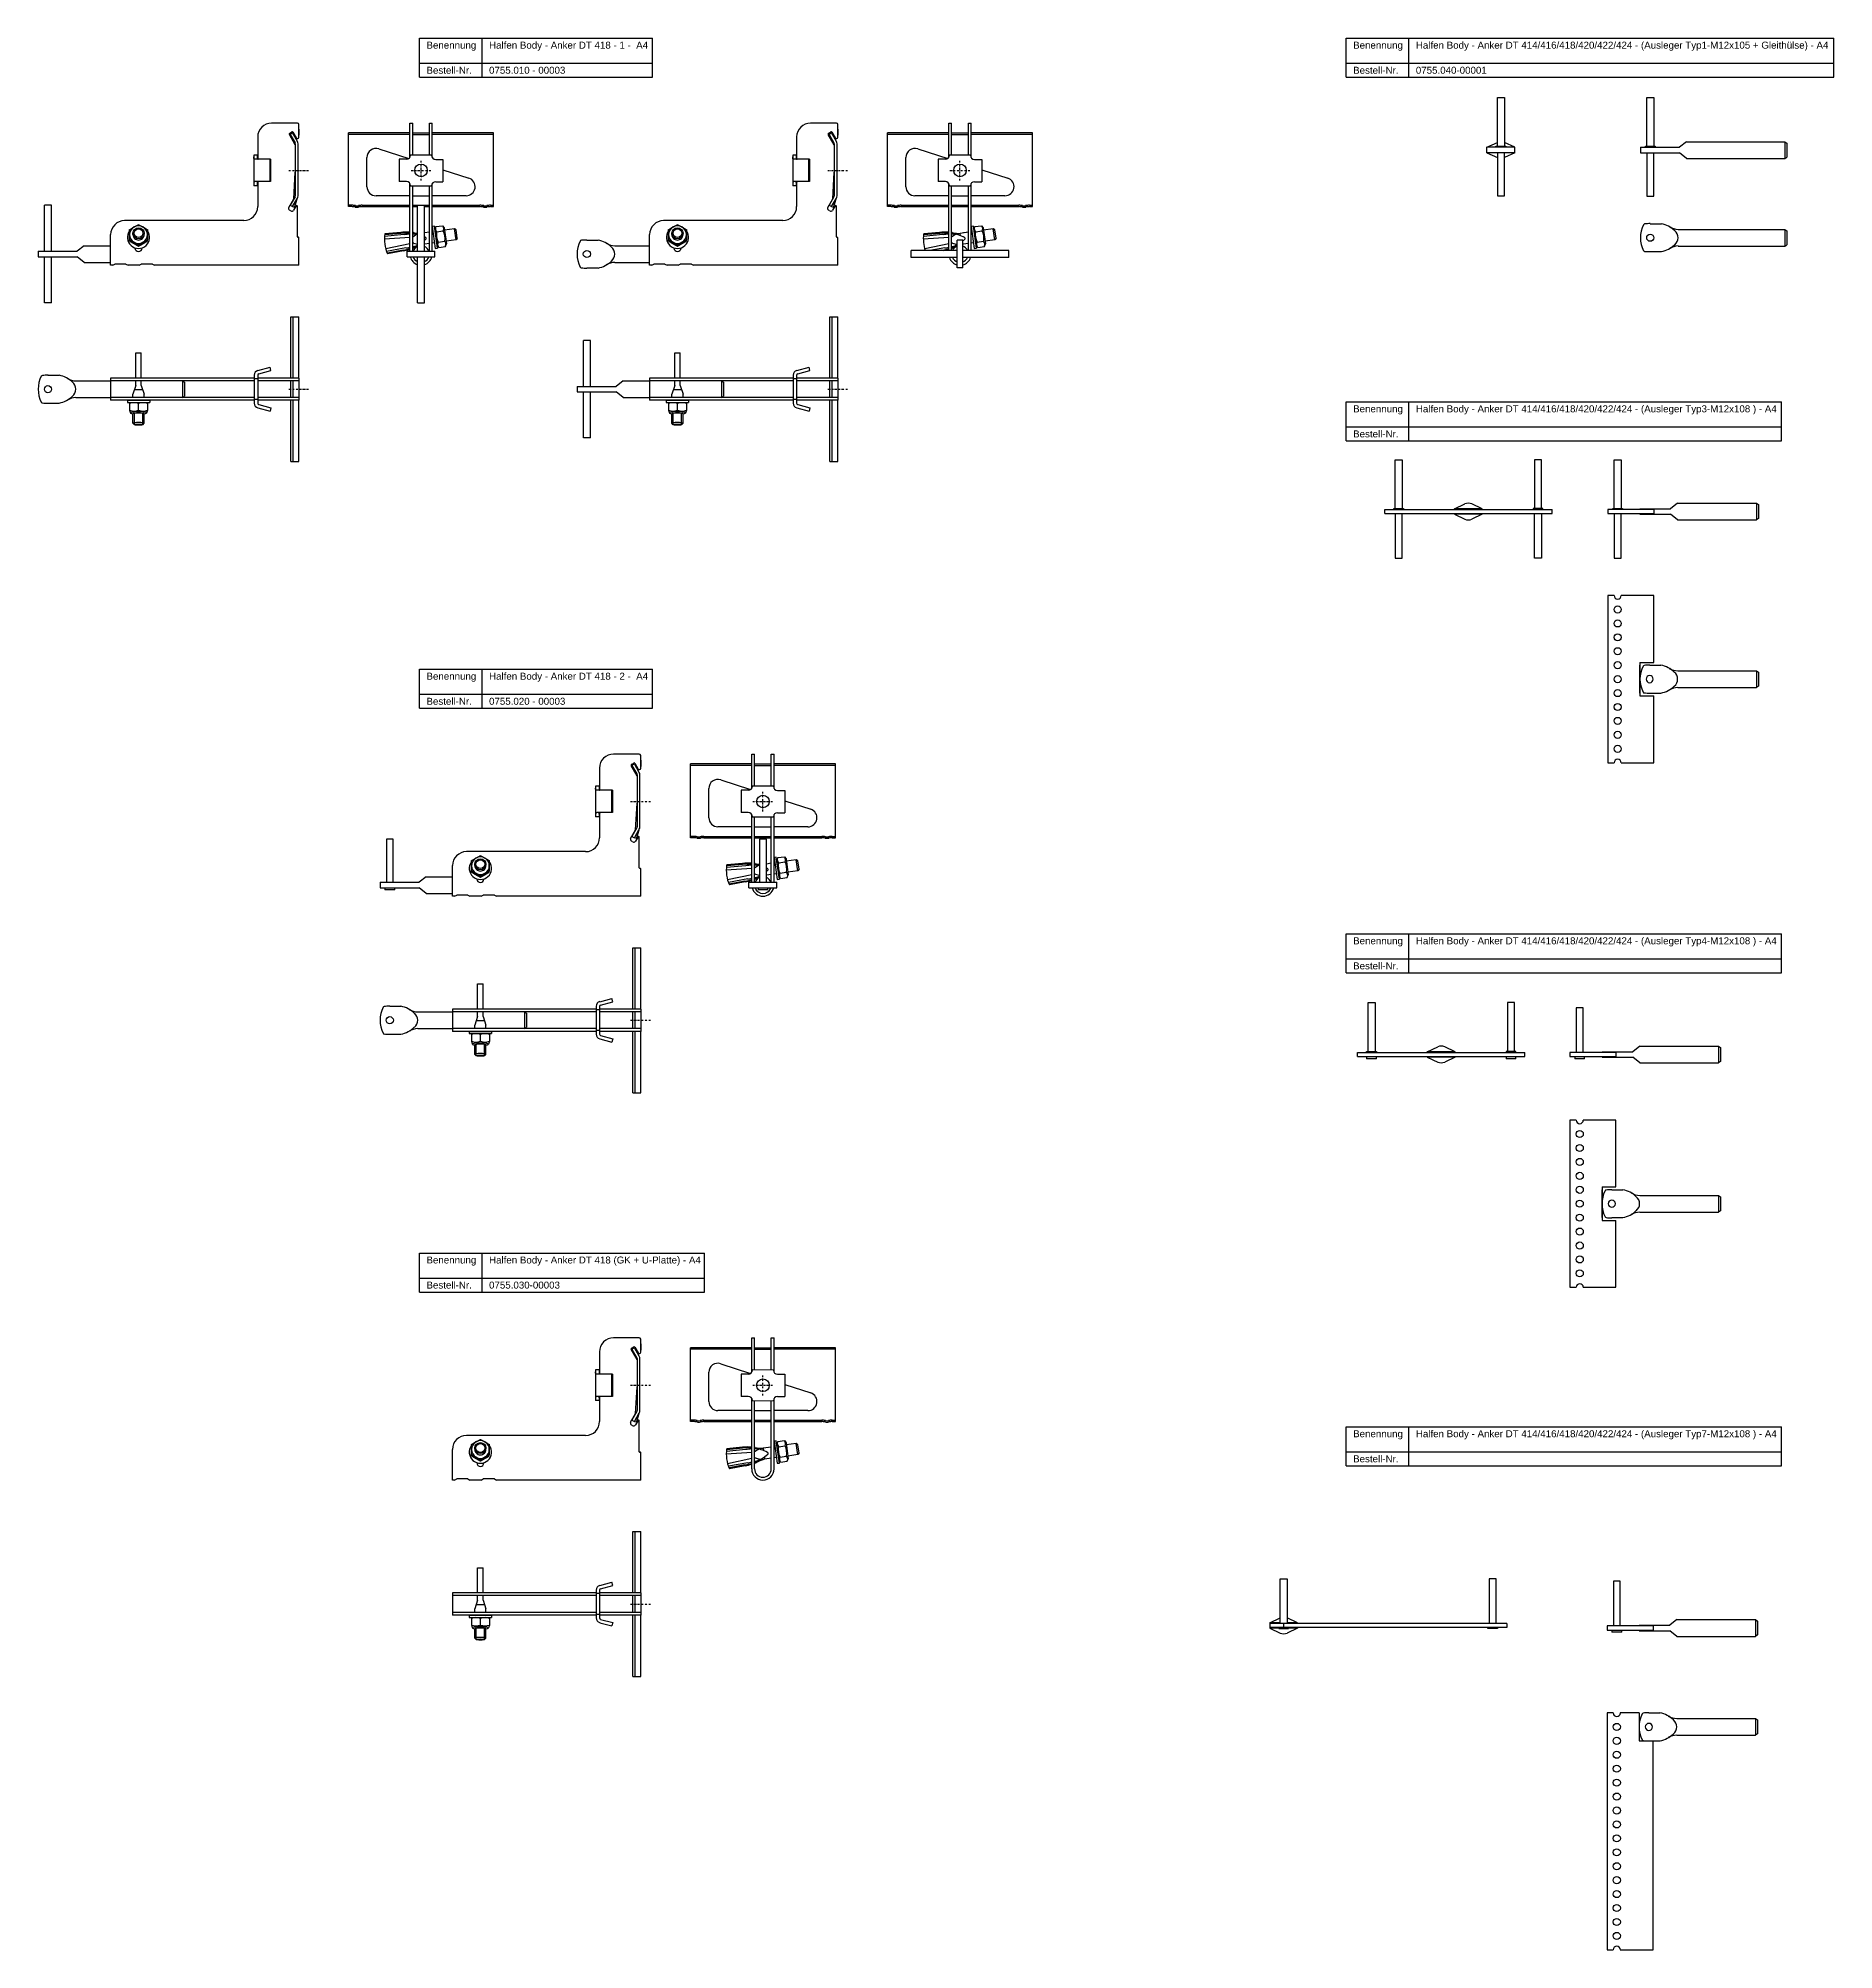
# Model space of a CAD drawing. Header units: millimetres. Extents: x -508 to 780, y -1202 to 170.
import ezdxf

# ---------------------------------------------------------------- set-up
doc = ezdxf.new("R2010")
doc.units = ezdxf.units.MM
doc.header["$LTSCALE"] = 10
doc.linetypes.add('STRICHPUNKT2', pattern=[0.5, 0.25, -0.125, 0, -0.125])
doc.layers.add('HALFEN', color=2, linetype='Continuous')
doc.styles.add('ARIAL50', font='ARIAL.TTF', dxfattribs={"height": 5})

msp = doc.modelspace()

# ---------------------------------------------------------------- texts
at = {"layer": 'HALFEN', "style": 'ARIAL50'}
for s, p in [('Benennung', (-229.5, 162.8)), ('Halfen Body - Anker DT 418 - 1 -  A4', (-184.6, 162.8)), ('Benennung', (435.4, 162.8)), ('Halfen Body - Anker DT 414/416/418/420/422/424 - (Ausleger Typ1-M12x105 + Gleithülse) - A4', (480.4, 162.8)), ('Bestell-Nr.', (-229.5, 144.8)), ('0755.010 - 00003', (-184.6, 144.8)), ('Bestell-Nr.', (435.4, 144.8)), ('0755.040-00001', (480.4, 144.8)), ('Benennung', (435.4, -98.2)), ('Halfen Body - Anker DT 414/416/418/420/422/424 - (Ausleger Typ3-M12x108 ) - A4', (480.4, -98.2)), ('Bestell-Nr.', (435.4, -116.2)), ('Benennung', (-229.5, -290.1)), ('Halfen Body - Anker DT 418 - 2 -  A4', (-184.6, -290.1)), ('Bestell-Nr.', (-229.5, -308.1)), ('0755.020 - 00003', (-184.6, -308.1)), ('Benennung', (435.4, -480)), ('Halfen Body - Anker DT 414/416/418/420/422/424 - (Ausleger Typ4-M12x108 ) - A4', (480.4, -480)), ('Bestell-Nr.', (435.4, -498)), ('Benennung', (-229.5, -709.1)), ('Halfen Body - Anker DT 418 (GK + U-Platte) - A4', (-184.6, -709.1)), ('Bestell-Nr.', (-229.5, -727.1)), ('0755.030-00003', (-184.6, -727.1)), ('Benennung', (435.4, -833.8)), ('Halfen Body - Anker DT 414/416/418/420/422/424 - (Ausleger Typ7-M12x108 ) - A4', (480.4, -833.8)), ('Bestell-Nr.', (435.4, -851.8))]:
    msp.add_text(s, height=5, dxfattribs=at).set_placement(p)

# ---------------------------------------------------------------- linework, layer by layer
at = {"layer": 'HALFEN'}
for p, q in [((-234.5, 170.3), (-67.3, 170.3)), ((-234.5, 142.3), (-234.5, 170.3)), ((-189.6, 142.3), (-189.6, 170.3)), ((-67.3, 142.3), (-67.3, 170.3)), ((430.4, 170.3), (780.3, 170.3)), ((430.4, 142.3), (430.4, 170.3)), ((475.4, 142.3), (475.4, 170.3)), ((780.3, 142.3), (780.3, 170.3)), ((-234.5, 152.3), (-67.3, 152.3)), ((430.4, 152.3), (780.3, 152.3)), ((-234.5, 142.3), (-67.3, 142.3)), ((430.4, 142.3), (780.3, 142.3)), ((538.9, 92.8), (538.9, 127.8)), ((538.9, 127.8), (543.9, 127.8)), ((543.9, 127.8), (543.9, 92.8)), ((646.1, 92.7), (646.1, 127.7)), ((646.1, 127.7), (651.1, 127.7)), ((651.1, 127.7), (651.1, 92.7)), ((-350.6, 99.4), (-350.6, 83.6)), ((-322.1, 109.4), (-340.6, 109.4)), ((-322.1, 109.4), (-340.6, 109.4)), ((-321.1, 105.1), (-321.1, 108.4)), ((-321.1, 99.2), (-321.1, 108.4)), ((-321.1, 105.1), (-321.1, 100.6)), ((-285.4, 49.4), (-285.4, 102.3)), ((-241.4, 102.3), (-285.4, 102.3)), ((-241.4, 101.3), (-285.4, 101.3)), ((-241.4, 84.7), (-241.4, 109.4)), ((-241.4, 109.4), (-239.4, 109.4)), ((-239.4, 86.4), (-239.4, 109.4)), ((-239.4, 102.3), (-227.4, 102.3)), ((-239.4, 101.3), (-227.4, 101.3)), ((-227.4, 86.4), (-227.4, 109.4)), ((-227.4, 109.4), (-225.4, 109.4)), ((-225.4, 84.7), (-225.4, 109.4)), ((-181.4, 102.3), (-225.4, 102.3)), ((-181.4, 101.3), (-225.4, 101.3)), ((-181.4, 49.4), (-181.4, 102.3)), ((36.1, 99.4), (36.1, 83.6)), ((64.6, 109.4), (46.1, 109.4)), ((64.6, 109.4), (46.1, 109.4)), ((65.6, 105.1), (65.6, 108.4)), ((65.6, 99.2), (65.6, 108.4)), ((65.6, 105.1), (65.6, 100.6)), ((101.3, 49.4), (101.3, 102.3)), ((145.3, 102.3), (101.3, 102.3)), ((145.3, 101.3), (101.3, 101.3)), ((145.3, 84.7), (145.3, 109.4)), ((145.3, 109.4), (147.3, 109.4)), ((147.3, 86.4), (147.3, 109.4)), ((147.3, 102.3), (159.3, 102.3)), ((147.3, 101.3), (159.3, 101.3)), ((159.3, 86.4), (159.3, 109.4)), ((159.3, 109.4), (161.3, 109.4)), ((161.3, 84.7), (161.3, 109.4)), ((205.3, 102.3), (161.3, 102.3)), ((205.3, 101.3), (161.3, 101.3)), ((205.3, 49.4), (205.3, 102.3)), ((674.6, 96), (669.6, 92)), ((674.6, 96), (745.2, 96)), ((745.2, 96), (745.2, 84)), ((745.2, 96), (746.6, 95)), ((-353.4, 86.4), (-353.4, 64.4)), ((-350.9, 86.4), (-353.4, 86.4)), ((-341.4, 83.4), (-352.6, 83.4)), ((-350.9, 86.4), (-350.9, 84.4)), ((-342, 83.4), (-342, 67.4)), ((-341.4, 83.4), (-341.4, 67.4)), ((-272.2, 63.7), (-272.2, 84.7)), ((-263.7, 90.9), (-242.2, 83.9)), ((-249.1, 83.4), (-249.1, 67.4)), ((-243.9, 83.4), (-249.1, 83.4)), ((-225.9, 86.4), (-240.9, 86.4)), ((-222.9, 83.3), (-217.7, 83.3)), ((-217.7, 83.3), (-217.7, 67.3)), ((33.3, 86.4), (33.3, 64.4)), ((35.8, 86.4), (33.3, 86.4)), ((45.3, 83.4), (34.1, 83.4)), ((35.8, 86.4), (35.8, 84.4)), ((44.6, 83.4), (44.6, 67.4)), ((45.3, 83.4), (45.3, 67.4)), ((114.5, 63.7), (114.5, 84.7)), ((123, 90.9), (144.5, 83.9)), ((137.6, 83.4), (137.6, 67.4)), ((142.8, 83.4), (137.6, 83.4)), ((160.8, 86.4), (145.8, 86.4)), ((163.8, 83.3), (169, 83.3)), ((169, 83.3), (169, 67.3)), ((531.4, 92.1), (538.9, 95.5)), ((531.4, 88.1), (531.4, 92.1)), ((551.4, 92.1), (531.4, 92.1)), ((551.4, 88.1), (531.4, 88.1)), ((531.4, 88.1), (538.9, 84.6)), ((537.9, 92.1), (537.9, 92.8)), ((537.9, 92.8), (544.9, 92.8)), ((538.9, 88.1), (538.9, 57.1)), ((551.4, 92.1), (543.9, 95.5)), ((551.4, 88.1), (543.9, 84.6)), ((543.9, 57.1), (543.9, 88.1)), ((544.9, 92.8), (544.9, 92.1)), ((551.4, 88.1), (551.4, 92.1)), ((641.6, 92), (669.6, 92)), ((641.6, 92), (641.6, 88)), ((641.6, 88), (669.6, 88)), ((645.1, 92), (645.1, 92.7)), ((645.1, 92.7), (652.1, 92.7)), ((646.1, 88), (646.1, 57)), ((651.1, 57), (651.1, 88)), ((652.1, 92.7), (652.1, 92)), ((674.6, 84), (669.6, 88)), ((674.6, 84), (745.2, 84)), ((745.2, 84), (746.6, 85)), ((746.6, 95), (746.6, 85)), ((-217.7, 75.9), (-199.1, 69.9)), ((169, 75.9), (187.6, 69.9)), ((-350.9, 64.4), (-353.4, 64.4)), ((-341.4, 67.4), (-352.6, 67.4)), ((-350.9, 66.4), (-350.9, 64.4)), ((-350.6, 67.1), (-350.6, 49.4)), ((-241.4, 57.2), (-265.7, 57.2)), ((-243.9, 67.4), (-249.1, 67.4)), ((-241.4, 17.4), (-241.4, 66)), ((-240.9, 64.4), (-225.9, 64.4)), ((-239.4, 17.4), (-239.4, 64.4)), ((-239.4, 57.2), (-227.4, 57.2)), ((-227.4, 17.4), (-227.4, 64.4)), ((-225.4, 17.4), (-225.4, 66)), ((-201.1, 57.2), (-225.4, 57.2)), ((-222.9, 67.3), (-217.7, 67.3)), ((35.8, 64.4), (33.3, 64.4)), ((45.3, 67.4), (34.1, 67.4)), ((35.8, 66.4), (35.8, 64.4)), ((36.1, 67.1), (36.1, 49.4)), ((145.3, 57.2), (121, 57.2)), ((142.8, 67.4), (137.6, 67.4)), ((145.3, 17.9), (145.3, 66)), ((145.8, 64.4), (160.8, 64.4)), ((147.3, 17.9), (147.3, 64.4)), ((147.3, 57.2), (159.3, 57.2)), ((159.3, 17.9), (159.3, 64.4)), ((161.3, 17.9), (161.3, 66)), ((185.6, 57.2), (161.3, 57.2)), ((163.8, 67.3), (169, 67.3)), ((538.9, 57.1), (543.9, 57.1)), ((646.1, 57), (651.1, 57)), ((-503.6, 17.4), (-503.6, 50.4)), ((-498.6, 50.4), (-503.6, 50.4)), ((-498.6, 17.4), (-498.6, 50.4)), ((-322.1, 27.7), (-322.1, 49.8)), ((-283.1, 50.4), (-285.4, 50.4)), ((-283.1, 49.4), (-285.4, 49.4)), ((-275.6, 50.4), (-241.4, 50.4)), ((-275.6, 49.4), (-241.4, 49.4)), ((-239.4, 50.4), (-235.9, 50.4)), ((-239.4, 49.4), (-235.9, 49.4)), ((-235.9, 17.4), (-235.9, 50.4)), ((-235.9, 50.4), (-230.9, 50.4)), ((-230.9, 17.4), (-230.9, 50.4)), ((-230.9, 50.4), (-227.4, 50.4)), ((-230.9, 49.4), (-227.4, 49.4)), ((-225.4, 50.4), (-191.1, 50.4)), ((-225.4, 49.4), (-191.1, 49.4)), ((-183.6, 50.4), (-181.4, 50.4)), ((-183.6, 49.4), (-181.4, 49.4)), ((64.6, 27.7), (64.6, 49.8)), ((103.6, 50.4), (101.3, 50.4)), ((103.6, 49.4), (101.3, 49.4)), ((111.1, 50.4), (145.3, 50.4)), ((111.1, 49.4), (145.3, 49.4)), ((147.3, 50.4), (159.3, 50.4)), ((147.3, 49.4), (159.3, 49.4)), ((161.3, 50.4), (195.6, 50.4)), ((161.3, 49.4), (195.6, 49.4)), ((203.1, 50.4), (205.3, 50.4)), ((203.1, 49.4), (205.3, 49.4)), ((-456.1, 7.4), (-456.1, 29.4)), ((-360.6, 39.4), (-446.1, 39.4)), ((-440.1, 29.5), (-440.1, 30.3)), ((-432.1, 29.5), (-432.1, 30.3)), ((-245.5, 29.3), (-259.6, 27.9)), ((-248, 30.9), (-259.4, 29.8)), ((-247.9, 30.2), (-259.4, 29.1)), ((-236.3, 29.6), (-239.4, 27.6)), ((-237.4, 29.7), (-236.3, 29.6)), ((-227.4, 31), (-230.9, 30.5)), ((-223.8, 35.4), (-225.4, 35.2)), ((-225.4, 35.2), (-223.2, 19.4)), ((-224.9, 31.4), (-225.4, 31.3)), ((-221.6, 19.6), (-223.8, 35.4)), ((-222.8, 35.1), (-223.5, 33.2)), ((-223.5, 33.4), (-221.9, 21.9)), ((-222.8, 35.1), (-218, 35.7)), ((-222.2, 31.4), (-217.5, 32)), ((-218, 35.7), (-216.8, 34.2)), ((-216.8, 34.2), (-215.1, 22.7)), ((-209.5, 33.6), (-216.5, 32.6)), ((-208.3, 25.6), (-209.5, 33.6)), ((-208.3, 32.7), (-209.5, 33.6)), ((-207.5, 26.8), (-208.3, 32.7)), ((-69.4, 7.4), (-69.4, 29.4)), ((26.1, 39.4), (-59.4, 39.4)), ((-53.4, 29.5), (-53.4, 30.3)), ((-45.4, 29.5), (-45.4, 30.3)), ((141.1, 29.3), (127.1, 27.9)), ((138.7, 30.9), (127.3, 29.8)), ((138.8, 30.2), (127.3, 29.1)), ((150.4, 29.6), (147.3, 27.6)), ((150.4, 29.6), (147.3, 27.6)), ((150.4, 29.6), (147.3, 27.6)), ((149.3, 29.7), (150.4, 29.6)), ((149.3, 29.7), (150.4, 29.6)), ((149.3, 29.7), (150.4, 29.6)), ((159.3, 31), (153.5, 30.2)), ((153.7, 28.6), (153.5, 30.2)), ((153.7, 28.5), (153.6, 29.2)), ((159.3, 31), (155.8, 30.5)), ((162.9, 35.4), (161.3, 35.2)), ((161.3, 35.2), (163.5, 19.4)), ((161.8, 31.4), (161.3, 31.3)), ((165.1, 19.6), (162.9, 35.4)), ((163.9, 35.1), (163.2, 33.2)), ((163.2, 33.4), (164.8, 21.9)), ((163.9, 35.1), (168.7, 35.7)), ((164.5, 31.4), (169.2, 32)), ((168.7, 35.7), (169.9, 34.2)), ((169.9, 34.2), (171.5, 22.7)), ((177.2, 33.6), (170.2, 32.6)), ((178.3, 25.6), (177.2, 33.6)), ((178.4, 32.7), (177.2, 33.6)), ((179.2, 26.8), (178.4, 32.7)), ((648.6, 37.1), (656.6, 37.1)), ((668.6, 33.1), (745.2, 33.1)), ((745.2, 33.1), (745.2, 21.1)), ((745.2, 33.1), (746.6, 32.1)), ((746.6, 32.1), (746.6, 22.1)), ((-508.1, 17.4), (-480.1, 17.4)), ((-508.1, 17.4), (-508.1, 13.4)), ((-475.1, 21.4), (-480.1, 17.4)), ((-475.1, 21.4), (-456.1, 21.4)), ((-438.6, 19.7), (-438.6, 19.8)), ((-433.6, 19.7), (-433.6, 19.8)), ((-321.4, 27.4), (-321.8, 27.4)), ((-321.1, 7.4), (-321.1, 27.1)), ((-241.4, 27.2), (-259.7, 26)), ((-241.4, 22.8), (-258.7, 19.1)), ((-244.2, 19.8), (-258.1, 17.3)), ((-246.2, 18.2), (-257.5, 16.1)), ((-246.1, 17.6), (-257.4, 15.5)), ((-243.4, 17.4), (-223.4, 17.4)), ((-243.4, 13.4), (-243.4, 17.4)), ((-239.4, 23.8), (-239.3, 23.3)), ((-239.3, 23.3), (-239.4, 23.3)), ((-235.9, 22.2), (-239.3, 23.3)), ((-236.2, 21.7), (-235.9, 21.8)), ((-227.4, 23), (-230.9, 22.5)), ((-223.7, 23.5), (-225.4, 23.2)), ((-223.4, 13.4), (-223.4, 17.4)), ((-223.2, 19.4), (-221.6, 19.6)), ((-220.7, 20.2), (-221.9, 21.8)), ((-221.2, 23.9), (-216.4, 24.6)), ((-220.7, 20.2), (-215.9, 20.9)), ((-215.9, 20.9), (-215.1, 22.7)), ((-208.3, 25.6), (-215.4, 24.6)), ((-207.5, 26.8), (-208.3, 25.6)), ((-114.4, 25.4), (-106.4, 25.4)), ((-94.4, 21.4), (-69.4, 21.4)), ((-51.9, 19.7), (-51.9, 19.8)), ((-46.9, 19.7), (-46.9, 19.8)), ((65.3, 27.4), (64.9, 27.4)), ((65.6, 7.4), (65.6, 27.1)), ((151.3, 17.9), (118.3, 17.9)), ((118.3, 12.9), (118.3, 17.9)), ((145.3, 27.2), (127, 26)), ((145.3, 22.8), (128, 19.1)), ((142.5, 19.8), (131.7, 17.9)), ((140.4, 18.2), (138.4, 17.9)), ((147.3, 23.8), (147.4, 23.3)), ((147.3, 23.8), (147.4, 23.3)), ((147.3, 23.8), (147.4, 23.3)), ((147.4, 23.3), (147.3, 23.3)), ((147.4, 23.3), (147.3, 23.3)), ((147.4, 23.3), (147.3, 23.3)), ((150.8, 22.2), (147.4, 23.3)), ((150.8, 22.2), (147.4, 23.3)), ((151.3, 22.1), (147.4, 23.3)), ((150.5, 21.7), (151.3, 22)), ((150.5, 21.7), (150.8, 21.8)), ((150.5, 21.7), (150.8, 21.8)), ((151.3, 5.4), (151.3, 25.4)), ((155.3, 25.4), (151.3, 25.4)), ((155.3, 5.4), (155.3, 25.4)), ((159.3, 23), (155.3, 22.4)), ((188.3, 17.9), (155.3, 17.9)), ((159.3, 23), (155.8, 22.5)), ((163, 23.5), (161.3, 23.2)), ((163.5, 19.4), (165.1, 19.6)), ((166, 20.2), (164.8, 21.8)), ((165.5, 23.9), (170.3, 24.6)), ((166, 20.2), (170.8, 20.9)), ((170.8, 20.9), (171.5, 22.7)), ((178.3, 25.6), (171.3, 24.6)), ((179.2, 26.8), (178.3, 25.6)), ((188.3, 12.9), (188.3, 17.9)), ((648.6, 17.1), (656.6, 17.1)), ((668.6, 21.1), (745.2, 21.1)), ((745.2, 21.1), (746.6, 22.1)), ((-508.1, 13.4), (-480.1, 13.4)), ((-503.6, -19.6), (-503.6, 13.4)), ((-498.6, -19.6), (-498.6, 13.4)), ((-475.1, 9.4), (-480.1, 13.4)), ((-475.1, 9.4), (-456.1, 9.4)), ((-454.6, 7.4), (-456.1, 7.4)), ((-454.6, 7.4), (-453.1, 8.2)), ((-445.1, 8.2), (-453.1, 8.2)), ((-445.1, 8.2), (-443.6, 7.4)), ((-435.6, 7.4), (-443.6, 7.4)), ((-435.6, 7.4), (-434.1, 8.2)), ((-426.1, 8.2), (-434.1, 8.2)), ((-426.1, 8.2), (-424.6, 7.4)), ((-321.1, 7.4), (-424.6, 7.4)), ((-243.4, 13.4), (-223.4, 13.4)), ((-235.9, -19.6), (-235.9, 13.4)), ((-230.9, -19.6), (-230.9, 13.4)), ((-114.4, 5.4), (-106.4, 5.4)), ((-94.4, 9.4), (-69.4, 9.4)), ((-67.9, 7.4), (-69.4, 7.4)), ((-67.9, 7.4), (-66.4, 8.2)), ((-58.4, 8.2), (-66.4, 8.2)), ((-58.4, 8.2), (-56.9, 7.4)), ((-48.9, 7.4), (-56.9, 7.4)), ((-48.9, 7.4), (-47.4, 8.2)), ((-39.4, 8.2), (-47.4, 8.2)), ((-39.4, 8.2), (-37.9, 7.4)), ((65.6, 7.4), (-37.9, 7.4)), ((151.3, 12.9), (118.3, 12.9)), ((155.3, 5.4), (151.3, 5.4)), ((188.3, 12.9), (155.3, 12.9)), ((-498.6, -19.6), (-503.6, -19.6)), ((-235.9, -19.6), (-230.9, -19.6)), ((-326.8, -73.6), (-326.8, -29.6)), ((-326.8, -29.6), (-321.1, -29.6)), ((-325.1, -73.6), (-325.1, -29.6)), ((-321.1, -73.6), (-321.1, -29.6)), ((59.9, -73.6), (59.9, -29.6)), ((59.9, -29.6), (65.6, -29.6)), ((61.6, -73.6), (61.6, -29.6)), ((65.6, -73.6), (65.6, -29.6)), ((-116.9, -79.6), (-116.9, -46.6)), ((-111.9, -46.6), (-116.9, -46.6)), ((-111.9, -79.6), (-111.9, -46.6)), ((-438.1, -55.6), (-434.1, -55.6)), ((-438.1, -73.6), (-438.1, -55.6)), ((-434.1, -73.6), (-434.1, -55.6)), ((-350.5, -68.3), (-341.7, -65.9)), ((-349.8, -70.7), (-341.1, -68.3)), ((-341.1, -68.3), (-341.7, -65.9)), ((-51.4, -55.6), (-47.4, -55.6)), ((-51.4, -73.6), (-51.4, -55.6)), ((-47.4, -73.6), (-47.4, -55.6)), ((36.2, -68.3), (45, -65.9)), ((36.9, -70.7), (45.6, -68.3)), ((45.6, -68.3), (45, -65.9)), ((-501.1, -71.6), (-493.1, -71.6)), ((-481.1, -75.6), (-456.1, -75.6)), ((-353.1, -73.6), (-456.1, -73.6)), ((-456.1, -73.6), (-456.1, -89.6)), ((-353.1, -75.6), (-456.1, -75.6)), ((-438.1, -78.9), (-440.1, -85.1)), ((-433, -82.1), (-439.1, -82.1)), ((-438.1, -78.9), (-438.1, -75.6)), ((-434.1, -78.9), (-434.1, -75.6)), ((-434.1, -78.9), (-432.1, -85.1)), ((-404.5, -75.6), (-404.5, -87.6)), ((-404.5, -75.6), (-403.1, -76.6)), ((-403.1, -76.6), (-403.1, -86.6)), ((-353.1, -71.6), (-353.1, -91.6)), ((-350.6, -74.1), (-353.1, -74.1)), ((-350.6, -71.6), (-350.6, -91.6)), ((-321.1, -73.6), (-350.6, -73.6)), ((-350.6, -73.6), (-350.6, -75.6)), ((-321.1, -75.6), (-350.6, -75.6)), ((-350.6, -75.6), (-350.6, -87.6)), ((-326.8, -87.6), (-326.8, -75.6)), ((-325.1, -87.6), (-325.1, -75.6)), ((-321.1, -73.6), (-321.1, -89.6)), ((-121.4, -79.6), (-93.4, -79.6)), ((-121.4, -79.6), (-121.4, -83.6)), ((-88.4, -75.6), (-93.4, -79.6)), ((-88.4, -75.6), (-69.4, -75.6)), ((33.6, -73.6), (-69.4, -73.6)), ((-69.4, -73.6), (-69.4, -89.6)), ((33.6, -75.6), (-69.4, -75.6)), ((-51.4, -78.9), (-53.4, -85.1)), ((-46.3, -82.1), (-52.4, -82.1)), ((-51.4, -78.9), (-51.4, -75.6)), ((-47.4, -78.9), (-47.4, -75.6)), ((-47.4, -78.9), (-45.4, -85.1)), ((-17.8, -75.6), (-17.8, -87.6)), ((-17.8, -75.6), (-16.4, -76.6)), ((-16.4, -76.6), (-16.4, -86.6)), ((33.6, -71.6), (33.6, -91.6)), ((36.1, -74.1), (33.6, -74.1)), ((36.1, -71.6), (36.1, -91.6)), ((65.6, -73.6), (36.1, -73.6)), ((36.1, -73.6), (36.1, -75.6)), ((65.6, -75.6), (36.1, -75.6)), ((36.1, -75.6), (36.1, -87.6)), ((59.9, -87.6), (59.9, -75.6)), ((61.6, -87.6), (61.6, -75.6)), ((65.6, -73.6), (65.6, -89.6)), ((-501.1, -91.6), (-493.1, -91.6)), ((-481.1, -87.6), (-456.1, -87.6)), ((-353.1, -87.6), (-456.1, -87.6)), ((-353.1, -89.6), (-456.1, -89.6)), ((-444.1, -89.6), (-428.1, -89.6)), ((-444.1, -89.6), (-444.1, -91.2)), ((-444.1, -91.2), (-428.1, -91.2)), ((-441.9, -91.2), (-442.6, -91.9)), ((-442.6, -91.9), (-442.6, -96.7)), ((-441.9, -91.2), (-430.3, -91.2)), ((-440.1, -87.6), (-440.1, -85.1)), ((-436.1, -96.7), (-436.1, -91.9)), ((-432.1, -87.6), (-432.1, -85.1)), ((-430.3, -91.2), (-429.6, -91.9)), ((-429.6, -91.9), (-429.6, -96.7)), ((-428.1, -89.6), (-428.1, -91.2)), ((-404.5, -87.6), (-403.1, -86.6)), ((-350.6, -89.1), (-353.1, -89.1)), ((-321.1, -87.6), (-350.6, -87.6)), ((-350.6, -87.6), (-350.6, -89.6)), ((-321.1, -89.6), (-350.6, -89.6)), ((-350.5, -95), (-341.7, -97.3)), ((-349.8, -92.6), (-341.1, -94.9)), ((-341.1, -94.9), (-341.7, -97.3)), ((-326.8, -133.6), (-326.8, -89.6)), ((-325.1, -133.6), (-325.1, -89.6)), ((-321.1, -133.6), (-321.1, -89.6)), ((-121.4, -83.6), (-93.4, -83.6)), ((-116.9, -116.6), (-116.9, -83.6)), ((-111.9, -116.6), (-111.9, -83.6)), ((-88.4, -87.6), (-93.4, -83.6)), ((-88.4, -87.6), (-69.4, -87.6)), ((33.6, -87.6), (-69.4, -87.6)), ((33.6, -89.6), (-69.4, -89.6)), ((-57.4, -89.6), (-41.4, -89.6)), ((-57.4, -89.6), (-57.4, -91.2)), ((-57.4, -91.2), (-41.4, -91.2)), ((-55.2, -91.2), (-55.9, -91.9)), ((-55.9, -91.9), (-55.9, -96.7)), ((-55.2, -91.2), (-43.6, -91.2)), ((-53.4, -87.6), (-53.4, -85.1)), ((-49.4, -96.7), (-49.4, -91.9)), ((-45.4, -87.6), (-45.4, -85.1)), ((-43.6, -91.2), (-42.9, -91.9)), ((-42.9, -91.9), (-42.9, -96.7)), ((-41.4, -89.6), (-41.4, -91.2)), ((-17.8, -87.6), (-16.4, -86.6)), ((36.1, -89.1), (33.6, -89.1)), ((65.6, -87.6), (36.1, -87.6)), ((36.1, -87.6), (36.1, -89.6)), ((65.6, -89.6), (36.1, -89.6)), ((36.2, -95), (45, -97.3)), ((36.9, -92.6), (45.6, -94.9)), ((45.6, -94.9), (45, -97.3)), ((59.9, -133.6), (59.9, -89.6)), ((61.6, -133.6), (61.6, -89.6)), ((65.6, -133.6), (65.6, -89.6)), ((430.4, -90.7), (742.7, -90.7)), ((430.4, -118.7), (430.4, -90.7)), ((475.4, -118.7), (475.4, -90.7)), ((742.7, -118.7), (742.7, -90.7)), ((-442.6, -96.7), (-441.9, -98.7)), ((-440.1, -106.1), (-440.1, -99.3)), ((-440.1, -106.1), (-440.1, -99.3)), ((-439.1, -107.1), (-440.1, -106.1)), ((-439.1, -107.1), (-440.1, -106.1)), ((-439.1, -107.1), (-439.1, -99)), ((-439.1, -107.1), (-439.1, -99)), ((-433.1, -107.1), (-433.1, -99)), ((-433.1, -107.1), (-433.1, -99)), ((-433.1, -107.1), (-432.1, -106.1)), ((-433.1, -107.1), (-432.1, -106.1)), ((-432.1, -106.1), (-432.1, -99.3)), ((-432.1, -106.1), (-432.1, -99.3)), ((-429.6, -96.7), (-430.3, -98.7)), ((-55.9, -96.7), (-55.2, -98.7)), ((-53.4, -106.1), (-53.4, -99.3)), ((-53.4, -106.1), (-53.4, -99.3)), ((-52.4, -107.1), (-53.4, -106.1)), ((-52.4, -107.1), (-53.4, -106.1)), ((-52.4, -107.1), (-52.4, -99)), ((-52.4, -107.1), (-52.4, -99)), ((-46.4, -107.1), (-46.4, -99)), ((-46.4, -107.1), (-46.4, -99)), ((-46.4, -107.1), (-45.4, -106.1)), ((-46.4, -107.1), (-45.4, -106.1)), ((-45.4, -106.1), (-45.4, -99.3)), ((-45.4, -106.1), (-45.4, -99.3)), ((-42.9, -96.7), (-43.6, -98.7)), ((430.4, -108.7), (742.7, -108.7)), ((-111.9, -116.6), (-116.9, -116.6)), ((430.4, -118.7), (742.7, -118.7)), ((-326.8, -133.6), (-321.1, -133.6)), ((59.9, -133.6), (65.6, -133.6)), ((465.6, -167.2), (465.6, -132.2)), ((465.6, -132.2), (470.6, -132.2)), ((470.6, -132.2), (470.6, -167.2)), ((570.6, -132.2), (565.6, -132.2)), ((565.6, -132.2), (565.6, -167.2)), ((570.6, -167.2), (570.6, -132.2)), ((622.7, -167.2), (622.7, -132.2)), ((622.7, -132.2), (627.7, -132.2)), ((627.7, -132.2), (627.7, -167.2)), ((508.1, -167.4), (515.6, -164)), ((528.1, -167.4), (520.6, -164)), ((668.2, -163.4), (663.2, -167.4)), ((668.2, -163.4), (724.8, -163.4)), ((724.8, -163.4), (724.8, -175.4)), ((724.8, -163.4), (726.2, -164.4)), ((726.2, -164.4), (726.2, -174.4)), ((458.1, -170.9), (458.1, -167.9)), ((458.1, -167.9), (578.1, -167.9)), ((458.1, -170.9), (578.1, -170.9)), ((464.6, -167.9), (464.6, -167.2)), ((464.6, -167.2), (471.6, -167.2)), ((465.6, -170.9), (465.6, -202.9)), ((470.6, -202.9), (470.6, -170.9)), ((471.6, -167.2), (471.6, -167.9)), ((508.1, -167.9), (508.1, -167.4)), ((528.1, -167.4), (508.1, -167.4)), ((508.1, -171.4), (508.1, -170.9)), ((528.1, -171.4), (508.1, -171.4)), ((508.1, -171.4), (515.6, -174.9)), ((528.1, -171.4), (520.6, -174.9)), ((528.1, -167.9), (528.1, -167.4)), ((528.1, -171.4), (528.1, -170.9)), ((571.6, -167.2), (564.6, -167.2)), ((564.6, -167.2), (564.6, -167.9)), ((565.6, -202.9), (565.6, -170.9)), ((570.6, -170.9), (570.6, -202.9)), ((571.6, -167.9), (571.6, -167.2)), ((578.1, -170.9), (578.1, -167.9)), ((651.2, -167.9), (618.2, -167.9)), ((618.2, -167.9), (618.2, -170.9)), ((618.2, -170.9), (651.2, -170.9)), ((621.7, -167.9), (621.7, -167.2)), ((621.7, -167.2), (628.7, -167.2)), ((622.7, -170.9), (622.7, -202.9)), ((627.7, -202.9), (627.7, -170.9)), ((628.7, -167.2), (628.7, -167.9)), ((641.2, -167.4), (663.2, -167.4)), ((641.2, -167.4), (641.2, -167.9)), ((641.2, -170.9), (641.2, -171.4)), ((641.2, -171.4), (663.2, -171.4)), ((651.2, -167.9), (651.2, -170.9)), ((668.2, -175.4), (663.2, -171.4)), ((668.2, -175.4), (724.8, -175.4)), ((726.2, -174.4), (724.8, -175.4)), ((465.6, -202.9), (470.6, -202.9)), ((570.6, -202.9), (565.6, -202.9)), ((622.7, -202.9), (627.7, -202.9)), ((622.7, -229.7), (618.2, -229.7)), ((618.2, -229.7), (618.2, -349.7)), ((651.2, -229.7), (627.8, -229.7)), ((651.2, -277.7), (651.2, -229.7)), ((-234.5, -282.6), (-67.3, -282.6)), ((-234.5, -310.6), (-234.5, -282.6)), ((-189.6, -310.6), (-189.6, -282.6)), ((-67.3, -310.6), (-67.3, -282.6)), ((641.2, -277.7), (641.2, -301.7)), ((641.2, -277.7), (651.2, -277.7)), ((641.2, -299.7), (641.2, -279.7)), ((648.2, -279.7), (656.2, -279.7)), ((668.3, -283.7), (724.8, -283.7)), ((724.8, -283.7), (724.8, -295.7)), ((724.8, -283.7), (726.2, -284.7)), ((726.2, -284.7), (726.2, -294.7)), ((-234.5, -300.6), (-67.3, -300.6)), ((641.2, -301.7), (651.2, -301.7)), ((648.2, -299.7), (656.2, -299.7)), ((651.2, -349.7), (651.2, -301.7)), ((668.3, -295.7), (724.8, -295.7)), ((726.2, -294.7), (724.8, -295.7)), ((-234.5, -310.6), (-67.3, -310.6)), ((-105.3, -353.5), (-105.3, -369.3)), ((-76.8, -343.5), (-95.3, -343.5)), ((-76.8, -343.5), (-95.3, -343.5)), ((-75.8, -347.8), (-75.8, -344.5)), ((-75.8, -353.7), (-75.8, -344.5)), ((-75.8, -347.8), (-75.8, -352.3)), ((-40.1, -403.6), (-40.1, -350.6)), ((3.9, -350.6), (-40.1, -350.6)), ((3.9, -351.6), (-40.1, -351.6)), ((3.9, -368.2), (3.9, -343.5)), ((3.9, -343.5), (5.9, -343.5)), ((5.9, -366.5), (5.9, -343.5)), ((5.9, -350.6), (17.9, -350.6)), ((5.9, -351.6), (17.9, -351.6)), ((17.9, -366.6), (17.9, -343.5)), ((17.9, -343.5), (19.9, -343.5)), ((19.9, -368.2), (19.9, -343.5)), ((63.9, -350.6), (19.9, -350.6)), ((63.9, -351.6), (19.9, -351.6)), ((63.9, -403.6), (63.9, -350.6)), ((618.2, -349.7), (622.7, -349.7)), ((627.8, -349.7), (651.2, -349.7)), ((-108.1, -366.5), (-108.1, -388.5)), ((-105.6, -366.5), (-108.1, -366.5)), ((-96.1, -369.5), (-107.3, -369.5)), ((-105.6, -366.5), (-105.6, -368.5)), ((-96.8, -369.5), (-96.8, -385.5)), ((-96.1, -369.5), (-96.1, -385.5)), ((-26.9, -389.2), (-26.9, -368.2)), ((-18.4, -362), (3.1, -369)), ((-3.8, -369.5), (-3.8, -385.5)), ((1.4, -369.5), (-3.8, -369.5)), ((19.4, -366.6), (4.4, -366.5)), ((22.4, -369.6), (27.6, -369.6)), ((27.6, -369.6), (27.6, -385.6)), ((27.6, -377), (46.2, -383)), ((-105.6, -388.5), (-108.1, -388.5)), ((-96.1, -385.5), (-107.3, -385.5)), ((-105.6, -386.5), (-105.6, -388.5)), ((-105.3, -385.8), (-105.3, -403.5)), ((3.9, -395.7), (-20.4, -395.7)), ((1.4, -385.5), (-3.8, -385.5)), ((3.9, -435.5), (3.9, -386.9)), ((4.4, -388.5), (19.4, -388.6)), ((5.9, -435.5), (5.9, -388.5)), ((5.9, -395.7), (17.9, -395.7)), ((17.9, -435.5), (17.9, -388.6)), ((19.9, -435.5), (19.9, -386.9)), ((44.2, -395.7), (19.9, -395.7)), ((22.4, -385.6), (27.6, -385.6)), ((-258.3, -404.5), (-258.3, -435.5)), ((-253.3, -404.5), (-258.3, -404.5)), ((-253.3, -435.5), (-253.3, -404.5)), ((-76.8, -425.2), (-76.8, -403.1)), ((-37.9, -402.6), (-40.1, -402.6)), ((-37.9, -403.6), (-40.1, -403.6)), ((-30.4, -402.6), (3.9, -402.6)), ((-30.4, -403.6), (3.9, -403.6)), ((5.9, -402.6), (17.9, -402.6)), ((5.9, -403.6), (17.9, -403.6)), ((9.4, -404.5), (9.4, -435.5)), ((14.4, -404.5), (9.4, -404.5)), ((14.4, -435.5), (14.4, -404.5)), ((19.9, -402.6), (54.1, -402.6)), ((19.9, -403.6), (54.1, -403.6)), ((61.6, -402.6), (63.9, -402.6)), ((61.6, -403.6), (63.9, -403.6)), ((-210.8, -445.5), (-210.8, -423.5)), ((-115.3, -413.5), (-200.8, -413.5)), ((-194.8, -423.4), (-194.8, -422.6)), ((-186.8, -423.4), (-186.8, -422.6)), ((-0.3, -423.6), (-14.3, -425)), ((-2.7, -422), (-14.1, -423.1)), ((-2.7, -422.7), (-14.1, -423.8)), ((8.9, -423.3), (5.9, -425.3)), ((7.9, -423.2), (8.9, -423.3)), ((17.9, -421.9), (14.4, -422.4)), ((21.5, -417.5), (19.9, -417.7)), ((19.9, -417.7), (22.1, -433.5)), ((20.4, -421.5), (19.9, -421.6)), ((23.7, -433.3), (21.5, -417.5)), ((21.7, -419.5), (23.4, -431)), ((22.5, -417.8), (21.8, -419.7)), ((22.5, -417.8), (27.3, -417.2)), ((23, -421.5), (27.8, -420.9)), ((27.3, -417.2), (28.5, -418.7)), ((28.5, -418.7), (30.1, -430.2)), ((35.8, -419.3), (28.7, -420.3)), ((36.9, -427.3), (35.8, -419.3)), ((36.9, -420.2), (35.8, -419.3)), ((37.8, -426.1), (36.9, -420.2)), ((-262.8, -435.5), (-234.8, -435.5)), ((-262.8, -435.5), (-262.8, -439.5)), ((-229.8, -431.5), (-234.8, -435.5)), ((-229.8, -431.5), (-210.8, -431.5)), ((-193.3, -433.2), (-193.3, -433.1)), ((-188.3, -433.2), (-188.3, -433.1)), ((-76.1, -425.5), (-76.5, -425.5)), ((-75.8, -445.5), (-75.8, -425.8)), ((3.9, -425.7), (-14.4, -426.9)), ((3.9, -430.1), (-13.4, -433.8)), ((1.1, -433.1), (-12.8, -435.6)), ((-1, -434.7), (-12.3, -436.8)), ((-0.9, -435.3), (-12.1, -437.4)), ((1.9, -435.5), (21.9, -435.5)), ((1.9, -439.5), (1.9, -435.5)), ((5.9, -429.1), (5.9, -429.6)), ((5.9, -429.6), (5.9, -429.6)), ((9.4, -430.7), (5.9, -429.6)), ((9, -431.2), (9.4, -431.1)), ((17.9, -429.9), (14.4, -430.4)), ((21.5, -429.4), (19.9, -429.7)), ((21.9, -439.5), (21.9, -435.5)), ((22.1, -433.5), (23.7, -433.3)), ((24.6, -432.7), (23.4, -431.1)), ((24.1, -429), (28.9, -428.3)), ((24.6, -432.7), (29.4, -432)), ((29.4, -432), (30.1, -430.2)), ((36.9, -427.3), (29.8, -428.3)), ((37.8, -426.1), (36.9, -427.3)), ((-262.8, -439.5), (-234.8, -439.5)), ((-259.3, -439.5), (-259.3, -441)), ((-252.3, -441), (-259.3, -441)), ((-252.3, -441), (-252.3, -439.5)), ((-229.8, -443.5), (-234.8, -439.5)), ((-229.8, -443.5), (-210.8, -443.5)), ((-209.3, -445.5), (-210.8, -445.5)), ((-209.3, -445.5), (-207.8, -444.7)), ((-199.8, -444.7), (-207.8, -444.7)), ((-199.8, -444.7), (-198.3, -445.5)), ((-190.3, -445.5), (-198.3, -445.5)), ((-190.3, -445.5), (-188.8, -444.7)), ((-180.8, -444.7), (-188.8, -444.7)), ((-180.8, -444.7), (-179.3, -445.5)), ((-75.8, -445.5), (-179.3, -445.5)), ((1.9, -439.5), (21.9, -439.5)), ((8.4, -439.5), (8.4, -441)), ((15.4, -441), (8.4, -441)), ((15.4, -441), (15.4, -439.5)), ((430.4, -472.5), (742.7, -472.5)), ((430.4, -500.5), (430.4, -472.5)), ((475.4, -500.5), (475.4, -472.5)), ((742.7, -500.5), (742.7, -472.5)), ((-81.5, -526.5), (-81.5, -482.5)), ((-81.5, -482.5), (-75.8, -482.5)), ((-79.8, -526.5), (-79.8, -482.5)), ((-75.8, -526.5), (-75.8, -482.5)), ((430.4, -490.5), (742.7, -490.5)), ((430.4, -500.5), (742.7, -500.5)), ((-192.8, -508.5), (-188.8, -508.5)), ((-192.8, -526.5), (-192.8, -508.5)), ((-188.8, -526.5), (-188.8, -508.5)), ((-105.2, -521.2), (-96.4, -518.8)), ((-104.6, -523.6), (-95.8, -521.2)), ((-95.8, -521.2), (-96.4, -518.8)), ((-255.8, -524.5), (-247.8, -524.5)), ((-235.8, -528.5), (-210.8, -528.5)), ((-107.8, -526.5), (-210.8, -526.5)), ((-210.8, -526.5), (-210.8, -542.5)), ((-107.8, -528.5), (-210.8, -528.5)), ((-192.8, -531.8), (-194.8, -538)), ((-187.8, -535), (-193.8, -535)), ((-192.8, -531.8), (-192.8, -528.5)), ((-188.8, -531.8), (-188.8, -528.5)), ((-188.8, -531.8), (-186.8, -538)), ((-159.2, -528.5), (-159.2, -540.5)), ((-159.2, -528.5), (-157.8, -529.5)), ((-157.8, -529.5), (-157.8, -539.5)), ((-107.8, -524.5), (-107.8, -544.5)), ((-105.3, -527), (-107.8, -527)), ((-105.3, -524.5), (-105.3, -544.5)), ((-75.8, -526.5), (-105.3, -526.5)), ((-105.3, -526.5), (-105.3, -528.5)), ((-75.8, -528.5), (-105.3, -528.5)), ((-105.3, -528.5), (-105.3, -540.5)), ((-81.5, -540.5), (-81.5, -528.5)), ((-79.8, -540.5), (-79.8, -528.5)), ((-75.8, -526.5), (-75.8, -542.5)), ((446.1, -556.9), (446.1, -521.9)), ((446.1, -521.9), (451.1, -521.9)), ((451.1, -521.9), (451.1, -556.9)), ((551.1, -521.9), (546.1, -521.9)), ((546.1, -521.9), (546.1, -556.9)), ((551.1, -556.9), (551.1, -521.9)), ((595.5, -525.6), (595.5, -557.6)), ((600.5, -525.6), (595.5, -525.6)), ((600.5, -557.6), (600.5, -525.6)), ((-255.8, -544.5), (-247.8, -544.5)), ((-235.8, -540.5), (-210.8, -540.5)), ((-107.8, -540.5), (-210.8, -540.5)), ((-107.8, -542.5), (-210.8, -542.5)), ((-198.8, -542.5), (-182.8, -542.5)), ((-198.8, -542.5), (-198.8, -544.1)), ((-198.8, -544.1), (-182.8, -544.1)), ((-196.6, -544.1), (-197.3, -544.8)), ((-197.3, -544.8), (-197.3, -549.6)), ((-196.6, -544.1), (-185, -544.1)), ((-194.8, -540.5), (-194.8, -538)), ((-190.8, -549.6), (-190.8, -544.8)), ((-186.8, -540.5), (-186.8, -538)), ((-185, -544.1), (-184.3, -544.8)), ((-184.3, -544.8), (-184.3, -549.6)), ((-182.8, -542.5), (-182.8, -544.1)), ((-159.2, -540.5), (-157.8, -539.5)), ((-105.3, -542), (-107.8, -542)), ((-75.8, -540.5), (-105.3, -540.5)), ((-105.3, -540.5), (-105.3, -542.5)), ((-75.8, -542.5), (-105.3, -542.5)), ((-105.2, -547.9), (-96.4, -550.2)), ((-104.6, -545.5), (-95.8, -547.8)), ((-95.8, -547.8), (-96.4, -550.2)), ((-81.5, -586.5), (-81.5, -542.5)), ((-79.8, -586.5), (-79.8, -542.5)), ((-75.8, -586.5), (-75.8, -542.5)), ((-197.3, -549.6), (-196.6, -551.7)), ((-194.8, -559), (-194.8, -552.2)), ((-194.8, -559), (-194.8, -552.2)), ((-193.8, -560), (-194.8, -559)), ((-193.8, -560), (-194.8, -559)), ((-193.8, -560), (-193.8, -551.9)), ((-193.8, -560), (-193.8, -551.9)), ((-187.8, -560), (-187.8, -551.9)), ((-187.8, -560), (-187.8, -551.9)), ((-187.8, -560), (-186.8, -559)), ((-187.8, -560), (-186.8, -559)), ((-186.8, -559), (-186.8, -552.2)), ((-186.8, -559), (-186.8, -552.2)), ((-184.3, -549.6), (-185, -551.7)), ((438.6, -560.6), (438.6, -557.6)), ((438.6, -557.6), (558.6, -557.6)), ((438.6, -560.6), (558.6, -560.6)), ((445.1, -557.6), (445.1, -556.9)), ((445.1, -556.9), (452.1, -556.9)), ((445.1, -560.6), (445.1, -562.1)), ((452.1, -562.1), (445.1, -562.1)), ((452.1, -556.9), (452.1, -557.6)), ((452.1, -562.1), (452.1, -560.6)), ((488.6, -557.1), (496.1, -553.7)), ((488.6, -557.6), (488.6, -557.1)), ((508.6, -557.1), (488.6, -557.1)), ((488.6, -561.1), (488.6, -560.6)), ((508.6, -561.1), (488.6, -561.1)), ((488.6, -561.1), (496.1, -564.6)), ((508.6, -557.1), (501.1, -553.7)), ((508.6, -561.1), (501.1, -564.6)), ((508.6, -557.6), (508.6, -557.1)), ((508.6, -561.1), (508.6, -560.6)), ((552.1, -556.9), (545.1, -556.9)), ((545.1, -556.9), (545.1, -557.6)), ((545.1, -560.6), (545.1, -562.1)), ((552.1, -562.1), (545.1, -562.1)), ((552.1, -557.6), (552.1, -556.9)), ((552.1, -562.1), (552.1, -560.6)), ((558.6, -560.6), (558.6, -557.6)), ((624, -557.6), (591, -557.6)), ((591, -557.6), (591, -560.6)), ((591, -560.6), (624, -560.6)), ((594.5, -560.6), (594.5, -562.1)), ((601.5, -562.1), (594.5, -562.1)), ((601.5, -562.1), (601.5, -560.6)), ((614, -557.1), (636, -557.1)), ((614, -557.1), (614, -557.6)), ((614, -560.6), (614, -561.1)), ((614, -561.1), (636, -561.1)), ((624, -557.6), (624, -560.6)), ((641, -553.1), (636, -557.1)), ((641, -565.1), (636, -561.1)), ((641, -553.1), (697.6, -553.1)), ((697.6, -553.1), (697.6, -565.1)), ((697.6, -553.1), (699, -554.1)), ((699, -554.1), (699, -564.1)), ((641, -565.1), (697.6, -565.1)), ((699, -564.1), (697.6, -565.1)), ((-81.5, -586.5), (-75.8, -586.5)), ((595.4, -606.2), (591, -606.2)), ((591, -606.2), (591, -726.2)), ((624, -606.2), (600.5, -606.2)), ((624, -654.2), (624, -606.2)), ((614, -654.2), (614, -678.2)), ((614, -654.2), (624, -654.2)), ((614, -676.2), (614, -656.2)), ((621, -656.2), (629, -656.2)), ((641, -660.2), (697.6, -660.2)), ((641, -672.2), (697.6, -672.2)), ((697.6, -660.2), (697.6, -672.2)), ((697.6, -660.2), (699, -661.2)), ((699, -671.2), (697.6, -672.2)), ((699, -661.2), (699, -671.2)), ((614, -678.2), (624, -678.2)), ((621, -676.2), (629, -676.2)), ((624, -726.2), (624, -678.2)), ((-234.5, -701.6), (-30, -701.6)), ((-234.5, -729.6), (-234.5, -701.6)), ((-189.6, -729.6), (-189.6, -701.6)), ((-30, -729.6), (-30, -701.6)), ((-234.5, -719.6), (-30, -719.6)), ((591, -726.2), (595.4, -726.2)), ((600.5, -726.2), (624, -726.2)), ((-234.5, -729.6), (-30, -729.6)), ((-76.8, -762.5), (-95.3, -762.5)), ((-76.8, -762.5), (-95.3, -762.5)), ((-75.8, -766.8), (-75.8, -763.5)), ((-75.8, -772.7), (-75.8, -763.5)), ((-75.8, -766.8), (-75.8, -771.3)), ((3.9, -787.2), (3.9, -762.5)), ((3.9, -762.5), (5.9, -762.5)), ((5.9, -785.5), (5.9, -762.5)), ((17.9, -785.6), (17.9, -762.5)), ((17.9, -762.5), (19.9, -762.5)), ((19.9, -787.2), (19.9, -762.5)), ((-105.3, -772.5), (-105.3, -788.3)), ((-40.1, -822.6), (-40.1, -769.6)), ((3.9, -769.6), (-40.1, -769.6)), ((3.9, -770.6), (-40.1, -770.6)), ((-18.4, -781), (3.1, -788)), ((5.9, -769.6), (17.9, -769.6)), ((5.9, -770.6), (17.9, -770.6)), ((63.9, -769.6), (19.9, -769.6)), ((63.9, -770.6), (19.9, -770.6)), ((63.9, -822.6), (63.9, -769.6)), ((-108.1, -785.5), (-108.1, -807.5)), ((-105.6, -785.5), (-108.1, -785.5)), ((-96.1, -788.5), (-107.3, -788.5)), ((-105.6, -785.5), (-105.6, -787.5)), ((-96.8, -788.5), (-96.8, -804.5)), ((-96.1, -788.5), (-96.1, -804.5)), ((-26.9, -808.2), (-26.9, -787.2)), ((-3.8, -788.5), (-3.8, -804.5)), ((1.4, -788.5), (-3.8, -788.5)), ((19.4, -785.6), (4.4, -785.5)), ((22.4, -788.6), (27.6, -788.6)), ((27.6, -788.6), (27.6, -804.6)), ((-105.6, -807.5), (-108.1, -807.5)), ((-96.1, -804.5), (-107.3, -804.5)), ((-105.6, -805.5), (-105.6, -807.5)), ((-105.3, -804.8), (-105.3, -822.5)), ((1.4, -804.5), (-3.8, -804.5)), ((3.9, -856.5), (3.9, -805.9)), ((4.4, -807.5), (19.4, -807.6)), ((5.9, -856.5), (5.9, -807.5)), ((17.9, -856.5), (17.9, -807.6)), ((19.9, -856.5), (19.9, -805.9)), ((22.4, -804.6), (27.6, -804.6)), ((27.6, -796), (46.2, -802)), ((-76.8, -844.2), (-76.8, -822.1)), ((-37.9, -821.6), (-40.1, -821.6)), ((-37.9, -822.6), (-40.1, -822.6)), ((-30.4, -821.6), (3.9, -821.6)), ((-30.4, -822.6), (3.9, -822.6)), ((3.9, -814.7), (-20.4, -814.7)), ((5.9, -814.7), (17.9, -814.7)), ((5.9, -821.6), (9.4, -821.6)), ((5.9, -822.6), (17.9, -822.6)), ((9.4, -821.5), (14.4, -821.5)), ((14.4, -821.6), (17.9, -821.6)), ((44.2, -814.7), (19.9, -814.7)), ((19.9, -821.6), (54.1, -821.6)), ((19.9, -822.6), (54.1, -822.6)), ((61.6, -821.6), (63.9, -821.6)), ((61.6, -822.6), (63.9, -822.6)), ((-115.3, -832.5), (-200.8, -832.5)), ((21.5, -836.5), (19.9, -836.7)), ((19.9, -836.7), (22.1, -852.5)), ((23.7, -852.3), (21.5, -836.5)), ((22.5, -836.8), (21.8, -838.7)), ((22.5, -836.8), (27.3, -836.2)), ((27.3, -836.2), (28.5, -837.7)), ((430.4, -826.3), (742.7, -826.3)), ((430.4, -854.3), (430.4, -826.3)), ((475.4, -854.3), (475.4, -826.3)), ((742.7, -854.3), (742.7, -826.3)), ((-210.8, -864.5), (-210.8, -842.5)), ((-194.8, -842.4), (-194.8, -841.6)), ((-186.8, -842.4), (-186.8, -841.6)), ((-76.1, -844.5), (-76.5, -844.5)), ((-75.8, -864.5), (-75.8, -844.8)), ((3.9, -844.7), (-14.4, -845.9)), ((-0.3, -842.6), (-14.3, -844)), ((-2.7, -841), (-14.1, -842.1)), ((-2.7, -841.7), (-14.1, -842.8)), ((3.9, -849.1), (-13.4, -852.8)), ((8.9, -842.3), (5.9, -844.3)), ((8.9, -842.3), (5.9, -844.3)), ((8.9, -842.3), (5.9, -844.3)), ((8.9, -842.3), (5.9, -844.3)), ((5.9, -848.1), (5.9, -848.6)), ((5.9, -848.1), (5.9, -848.6)), ((5.9, -848.6), (5.9, -848.6)), ((9.4, -849.7), (5.9, -848.6)), ((5.9, -848.6), (5.9, -848.6)), ((9.4, -849.7), (5.9, -848.6)), ((9.4, -849.7), (5.9, -848.6)), ((10, -849.8), (5.9, -848.6)), ((7.9, -842.2), (8.9, -842.3)), ((7.9, -842.2), (8.9, -842.3)), ((7.9, -842.2), (8.9, -842.3)), ((7.9, -842.2), (8.9, -842.3)), ((9, -850.2), (10, -849.8)), ((9, -850.2), (9.4, -850.1)), ((9, -850.2), (9.4, -850.1)), ((9, -850.2), (9.4, -850.1)), ((17.9, -840.9), (12, -841.7)), ((12, -841.7), (12.3, -843.3)), ((12.2, -842.7), (12.3, -843.4)), ((12.9, -847.9), (13, -848.6)), ((12.9, -848), (13.2, -849.6)), ((17.9, -848.9), (13.2, -849.6)), ((20.4, -840.5), (19.9, -840.6)), ((21.5, -848.4), (19.9, -848.7)), ((21.7, -838.5), (23.4, -850)), ((23, -840.6), (27.8, -839.9)), ((24.6, -851.7), (23.4, -850.1)), ((24.1, -848), (28.9, -847.3)), ((28.5, -837.7), (30.1, -849.2)), ((35.8, -838.3), (28.7, -839.3)), ((29.4, -851), (30.1, -849.2)), ((36.9, -846.3), (29.8, -847.3)), ((36.9, -846.3), (35.8, -838.3)), ((36.9, -839.2), (35.8, -838.3)), ((37.8, -845.1), (36.9, -839.2)), ((37.8, -845.1), (36.9, -846.3)), ((430.4, -844.3), (742.7, -844.3)), ((-209.3, -864.5), (-207.8, -863.7)), ((-199.8, -863.7), (-207.8, -863.7)), ((-199.8, -863.7), (-198.3, -864.5)), ((-193.3, -852.2), (-193.3, -852.1)), ((-190.3, -864.5), (-188.8, -863.7)), ((-180.8, -863.7), (-188.8, -863.7)), ((-188.3, -852.2), (-188.3, -852.1)), ((-180.8, -863.7), (-179.3, -864.5)), ((1.1, -852.1), (-12.8, -854.6)), ((-1, -853.7), (-12.3, -855.8)), ((-0.9, -854.3), (-12.1, -856.4)), ((22.1, -852.5), (23.7, -852.3)), ((24.6, -851.7), (29.4, -851)), ((430.4, -854.3), (742.7, -854.3)), ((-209.3, -864.5), (-210.8, -864.5)), ((-190.3, -864.5), (-198.3, -864.5)), ((-75.8, -864.5), (-179.3, -864.5)), ((-81.5, -945.5), (-81.5, -901.5)), ((-81.5, -901.5), (-75.8, -901.5)), ((-79.8, -945.5), (-79.8, -901.5)), ((-75.8, -945.5), (-75.8, -901.5)), ((-192.8, -927.5), (-188.8, -927.5)), ((-192.8, -945.5), (-192.8, -927.5)), ((-188.8, -945.5), (-188.8, -927.5)), ((-107.8, -945.5), (-210.8, -945.5)), ((-210.8, -945.5), (-210.8, -961.5)), ((-107.8, -943.5), (-107.8, -963.5)), ((-105.3, -946), (-107.8, -946)), ((-105.3, -943.5), (-105.3, -963.5)), ((-75.8, -945.5), (-105.3, -945.5)), ((-105.3, -945.5), (-105.3, -947.5)), ((-105.2, -940.2), (-96.4, -937.8)), ((-104.6, -942.6), (-95.8, -940.2)), ((-95.8, -940.2), (-96.4, -937.8)), ((-75.8, -945.5), (-75.8, -961.5)), ((383.1, -967.4), (383.1, -935.4)), ((383.1, -935.4), (388.1, -935.4)), ((388.1, -935.4), (388.1, -967.4)), ((538.1, -935.4), (533.1, -935.4)), ((533.1, -935.4), (533.1, -967.4)), ((538.1, -967.4), (538.1, -935.4)), ((622.1, -937.2), (622.1, -969.2)), ((627.1, -937.2), (622.1, -937.2)), ((627.1, -969.2), (627.1, -937.2)), ((-107.8, -947.5), (-210.8, -947.5)), ((-107.8, -959.5), (-210.8, -959.5)), ((-192.8, -950.8), (-194.8, -957)), ((-194.8, -959.5), (-194.8, -957)), ((-187.8, -954), (-193.8, -954)), ((-192.8, -950.8), (-192.8, -947.5)), ((-188.8, -950.8), (-188.8, -947.5)), ((-188.8, -950.8), (-186.8, -957)), ((-186.8, -959.5), (-186.8, -957)), ((-75.8, -947.5), (-105.3, -947.5)), ((-105.3, -947.5), (-105.3, -959.5)), ((-75.8, -959.5), (-105.3, -959.5)), ((-105.3, -959.5), (-105.3, -961.5)), ((-81.5, -959.5), (-81.5, -947.5)), ((-79.8, -959.5), (-79.8, -947.5)), ((-107.8, -961.5), (-210.8, -961.5)), ((-198.8, -961.5), (-182.8, -961.5)), ((-198.8, -961.5), (-198.8, -963.1)), ((-198.8, -963.1), (-182.8, -963.1)), ((-196.6, -963.1), (-197.3, -963.9)), ((-197.3, -963.9), (-197.3, -968.6)), ((-197.3, -968.6), (-196.6, -970.7)), ((-196.6, -963.1), (-185, -963.1)), ((-194.8, -978), (-194.8, -971.2)), ((-194.8, -978), (-194.8, -971.2)), ((-193.8, -979), (-193.8, -970.9)), ((-193.8, -979), (-193.8, -970.9)), ((-190.8, -968.6), (-190.8, -963.9)), ((-187.8, -979), (-187.8, -970.9)), ((-187.8, -979), (-187.8, -970.9)), ((-186.8, -978), (-186.8, -971.2)), ((-186.8, -978), (-186.8, -971.2)), ((-185, -963.1), (-184.3, -963.9)), ((-184.3, -968.6), (-185, -970.7)), ((-184.3, -963.9), (-184.3, -968.6)), ((-182.8, -961.5), (-182.8, -963.1)), ((-105.3, -961), (-107.8, -961)), ((-75.8, -961.5), (-105.3, -961.5)), ((-105.2, -966.9), (-96.4, -969.2)), ((-104.6, -964.5), (-95.8, -966.8)), ((-95.8, -966.8), (-96.4, -969.2)), ((-81.5, -1005.5), (-81.5, -961.5)), ((-79.8, -1005.5), (-79.8, -961.5)), ((-75.8, -1005.5), (-75.8, -961.5)), ((375.6, -966.9), (383.1, -963.5)), ((383.1, -966.9), (375.6, -966.9)), ((375.6, -966.9), (375.6, -967.4)), ((545.6, -967.4), (375.6, -967.4)), ((375.6, -967.4), (375.6, -970.4)), ((545.6, -970.4), (375.6, -970.4)), ((375.6, -970.4), (375.6, -970.9)), ((382.1, -970.9), (375.6, -970.9)), ((375.6, -970.9), (383.1, -974.4)), ((382.1, -970.4), (382.1, -971.1)), ((382.1, -971.1), (389.1, -971.1)), ((385.6, -970.4), (385.6, -967.4)), ((395.6, -966.9), (388.1, -963.5)), ((395.6, -966.9), (388.1, -966.9)), ((395.6, -970.9), (388.1, -974.4)), ((389.1, -971.1), (389.1, -970.4)), ((395.6, -970.9), (389.1, -970.9)), ((395.6, -966.9), (395.6, -967.4)), ((395.6, -970.4), (395.6, -970.9)), ((532.1, -971.1), (532.1, -970.4)), ((539.1, -971.1), (532.1, -971.1)), ((539.1, -970.4), (539.1, -971.1)), ((545.6, -967.4), (545.6, -970.4)), ((650.6, -969.2), (617.6, -969.2)), ((617.6, -969.2), (617.6, -972.2)), ((617.6, -972.2), (650.6, -972.2)), ((621.1, -972.2), (621.1, -973.7)), ((628.1, -973.7), (621.1, -973.7)), ((628.1, -973.7), (628.1, -972.2)), ((640.6, -968.7), (662.6, -968.7)), ((640.6, -968.7), (640.6, -969.2)), ((640.6, -972.2), (640.6, -972.7)), ((640.6, -972.7), (662.6, -972.7)), ((650.6, -969.2), (650.6, -972.2)), ((667.6, -964.7), (662.6, -968.7)), ((667.6, -976.7), (662.6, -972.7)), ((667.6, -964.7), (724.2, -964.7)), ((724.2, -964.7), (724.2, -976.7)), ((724.2, -964.7), (725.6, -965.7)), ((725.6, -965.7), (725.6, -975.7)), ((-193.8, -979), (-194.8, -978)), ((-193.8, -979), (-194.8, -978)), ((-187.8, -979), (-186.8, -978)), ((-187.8, -979), (-186.8, -978)), ((667.6, -976.7), (724.2, -976.7)), ((725.6, -975.7), (724.2, -976.7)), ((-81.5, -1005.5), (-75.8, -1005.5)), ((622, -1031.7), (617.6, -1031.7)), ((617.6, -1031.7), (617.6, -1201.7)), ((640.6, -1031.7), (627.1, -1031.7)), ((640.6, -1031.7), (640.6, -1051.7)), ((647.6, -1031.7), (655.6, -1031.7)), ((667.6, -1035.7), (724.2, -1035.7)), ((724.2, -1035.7), (724.2, -1047.7)), ((724.2, -1035.7), (725.6, -1036.7)), ((725.6, -1036.7), (725.6, -1046.7)), ((640.6, -1051.7), (650.6, -1051.7)), ((647.6, -1051.7), (655.6, -1051.7)), ((650.6, -1201.7), (650.6, -1051.7)), ((667.6, -1047.7), (724.2, -1047.7)), ((725.6, -1046.7), (724.2, -1047.7)), ((617.6, -1201.7), (622, -1201.7)), ((627.1, -1201.7), (650.6, -1201.7))]:
    msp.add_line(p, q, dxfattribs=at)
at = {"layer": 'HALFEN', "extrusion": (0, 1, 0)}
for p, q in [((-323.6, 93.8), (-327.9, 101.3)), ((-327.7, 102), (-326, 103)), ((-325.6, 102.3), (-327.3, 101.3)), ((-327.3, 101.3), (-323.8, 95.2)), ((-322.1, 96.2), (-325.6, 102.3)), ((-325.3, 102.8), (-322.9, 98.7)), ((63.1, 93.8), (58.8, 101.3)), ((59, 102), (60.7, 103)), ((61.1, 102.3), (59.4, 101.3)), ((59.4, 101.3), (62.9, 95.2)), ((64.6, 96.2), (61.1, 102.3)), ((61.4, 102.8), (63.8, 98.7)), ((-323.6, 94.5), (-323.6, 57.2)), ((-321.6, 57.2), (-321.6, 94.5)), ((63.1, 94.5), (63.1, 57.2)), ((65.1, 57.2), (65.1, 94.5)), ((-324.7, 55.1), (-323.6, 74.2)), ((62, 55.1), (63.1, 74.2)), ((-328.3, 48.9), (-324.7, 55.1)), ((-323.8, 56.5), (-327.3, 50.4)), ((-325.6, 49.4), (-322.1, 55.5)), ((-324.2, 48.9), (-322.3, 55.1)), ((58.4, 48.9), (62, 55.1)), ((62.9, 56.5), (59.4, 50.4)), ((61.1, 49.4), (64.6, 55.5)), ((62.5, 48.9), (64.4, 55.1)), ((-326.9, 46.4), (-327.7, 46.9)), ((-327.3, 50.4), (-325.6, 49.4)), ((-325.6, 49.4), (-325.6, 49.4)), ((-325.2, 49.2), (-325.6, 49.4)), ((-324.2, 48.9), (-325.2, 49.2)), ((-323, 50.1), (-324.8, 46.9)), ((59.8, 46.4), (59, 46.9)), ((59.4, 50.4), (61.1, 49.4)), ((61.1, 49.4), (61.1, 49.4)), ((61.4, 49.2), (61.1, 49.4)), ((62.5, 48.9), (61.4, 49.2)), ((63.7, 50.1), (61.9, 46.9)), ((-442.5, 24.8), (-442.5, 25.5)), ((-436.1, 21.1), (-436.1, 21.9)), ((-429.7, 24.8), (-429.7, 25.5)), ((-55.8, 24.8), (-55.8, 25.5)), ((-49.4, 21.1), (-49.4, 21.9)), ((-43, 24.8), (-43, 25.5)), ((-78.3, -359.1), (-82.6, -351.6)), ((-82.5, -350.9), (-80.7, -349.9)), ((-80.3, -350.6), (-82.1, -351.6)), ((-82.1, -351.6), (-78.5, -357.7)), ((-76.8, -356.7), (-80.3, -350.6)), ((-80.1, -350.1), (-77.7, -354.2)), ((-78.3, -358.4), (-78.3, -395.7)), ((-76.3, -395.7), (-76.3, -358.4)), ((-79.5, -397.8), (-78.3, -378.7)), ((-83, -404), (-79.5, -397.8)), ((-78.5, -396.4), (-82.1, -402.6)), ((-80.3, -403.5), (-76.8, -397.4)), ((-78.9, -404.1), (-77, -397.8)), ((-81.6, -406.5), (-82.5, -406)), ((-82.1, -402.6), (-80.3, -403.5)), ((-80.3, -403.5), (-80.3, -403.5)), ((-80, -403.7), (-80.3, -403.5)), ((-78.9, -404.1), (-80, -403.7)), ((-77.7, -402.8), (-79.6, -406)), ((-197.2, -428.1), (-197.2, -427.4)), ((-190.8, -431.8), (-190.8, -431)), ((-184.4, -428.1), (-184.4, -427.4)), ((-78.3, -778.1), (-82.6, -770.6)), ((-82.5, -769.9), (-80.7, -768.9)), ((-80.3, -769.6), (-82.1, -770.6)), ((-82.1, -770.6), (-78.5, -776.7)), ((-76.8, -775.7), (-80.3, -769.6)), ((-80.1, -769.1), (-77.7, -773.2)), ((-78.3, -777.4), (-78.3, -814.7)), ((-76.3, -814.7), (-76.3, -777.4)), ((-79.5, -816.8), (-78.3, -797.7)), ((-83, -823), (-79.5, -816.8)), ((-78.5, -815.4), (-82.1, -821.6)), ((-82.1, -821.6), (-80.3, -822.5)), ((-80.3, -822.6), (-76.8, -816.4)), ((-80.3, -822.6), (-80.3, -822.5)), ((-80, -822.7), (-80.3, -822.6)), ((-78.9, -823.1), (-80, -822.7)), ((-77.7, -821.8), (-79.6, -825)), ((-78.9, -823.1), (-77, -816.8)), ((-81.6, -825.5), (-82.5, -825)), ((-197.2, -847.1), (-197.2, -846.4)), ((-190.8, -850.8), (-190.8, -850)), ((-184.4, -847.1), (-184.4, -846.4))]:
    msp.add_line(p, q, dxfattribs=at)
at = {"layer": 'HALFEN', "color": 1, "linetype": 'STRICHPUNKT2', "ltscale": 0.5}
for p, q in [((-233.4, 68.1), (-233.4, 82.6)), ((153.3, 68.1), (153.3, 82.6)), ((-328.3, 75.4), (-313.8, 75.4)), ((-240.6, 75.4), (-226.1, 75.4)), ((58.4, 75.4), (72.9, 75.4)), ((146.1, 75.4), (160.6, 75.4)), ((-328.3, -81.6), (-313.8, -81.6)), ((58.4, -81.6), (72.9, -81.6)), ((11.9, -384.8), (11.9, -370.3)), ((-83, -377.5), (-68.5, -377.5)), ((4.6, -377.5), (19.1, -377.5)), ((-83, -534.5), (-68.5, -534.5)), ((11.9, -803.8), (11.9, -789.3)), ((-83, -796.5), (-68.5, -796.5)), ((4.6, -796.5), (19.1, -796.5)), ((-83, -953.5), (-68.5, -953.5))]:
    msp.add_line(p, q, dxfattribs=at)
at = {"layer": 'HALFEN'}
for centre, radius in [((-233.4, 75.4), 4.5), ((153.3, 75.4), 4.5), ((648.6, 27.1), 2.55), ((-114.4, 15.4), 2.55), ((-501.1, -81.6), 2.55), ((625.2, -239.7), 2.55), ((625.2, -249.7), 2.55), ((625.2, -259.7), 2.55), ((625.2, -269.7), 2.55), ((625.2, -279.7), 2.55), ((625.2, -289.7), 2.55), ((625.2, -299.7), 2.55), ((625.2, -309.7), 2.55), ((625.2, -319.7), 2.55), ((625.2, -329.7), 2.55), ((625.2, -339.7), 2.55), ((11.9, -377.5), 4.5), ((-255.8, -534.5), 2.55), ((598, -616.2), 2.55), ((598, -626.2), 2.55), ((598, -636.2), 2.55), ((598, -646.2), 2.55), ((598, -656.2), 2.55), ((598, -666.2), 2.55), ((598, -676.2), 2.55), ((598, -686.2), 2.55), ((598, -696.2), 2.55), ((598, -706.2), 2.55), ((598, -716.2), 2.55), ((11.9, -796.5), 4.5), ((624.6, -1041.7), 2.55), ((624.6, -1051.7), 2.55), ((624.6, -1061.7), 2.55), ((624.6, -1071.7), 2.55), ((624.6, -1081.7), 2.55), ((624.6, -1091.7), 2.55), ((624.6, -1101.7), 2.55), ((624.6, -1111.7), 2.55), ((624.6, -1121.7), 2.55), ((624.6, -1131.7), 2.55), ((624.6, -1141.7), 2.55), ((624.6, -1151.7), 2.55), ((624.6, -1161.7), 2.55), ((624.6, -1171.7), 2.55), ((624.6, -1181.7), 2.55), ((624.6, -1191.7), 2.55)]:
    msp.add_circle(centre, radius, dxfattribs=at)
for centre, radius, start, end in [((-340.6, 99.4), 10, 90, 180), ((-327.5, 101.6), 0.5, 120, 210), ((-325.8, 102.6), 0.5, 30, 120), ((-322.1, 99.2), 1, 210, 0), ((-322.1, 108.4), 1, 0, 90), ((-325.1, 94.5), 3.5, 360, 30), ((46.1, 99.4), 10, 90, 180), ((59.2, 101.6), 0.5, 120, 210), ((60.9, 102.6), 0.5, 30, 120), ((64.6, 99.2), 1, 210, 0), ((64.6, 108.4), 1, 0, 90), ((61.6, 94.5), 3.5, 360, 30), ((-325.1, 94.5), 1.5, 0, 30), ((-265.7, 84.7), 6.5, 72, 180), ((-243.9, 86.4), 3, 269.9556, 359.9556), ((-222.9, 86.3), 3, 179.9556, 269.9556), ((61.6, 94.5), 1.5, 0, 30), ((121, 84.7), 6.5, 72, 180), ((142.8, 86.4), 3, 269.9556, 359.9556), ((163.8, 86.3), 3, 179.9556, 269.9556), ((541.4, 90.1), 6, 114.6243, 114.73), ((541.4, 90.1), 6, 245.27, 245.3757), ((541.4, 90.1), 6, 65.27, 65.3757), ((541.4, 90.1), 6, 294.6243, 294.73), ((648.6, 90), 6, 114.6243, 114.73), ((648.6, 90), 6, 245.27, 245.3757), ((648.6, 90), 6, 65.27, 65.3757), ((648.6, 90), 6, 294.6243, 294.73), ((-201.1, 63.7), 6.5, 270, 72), ((185.6, 63.7), 6.5, 270, 72), ((-325.1, 57.2), 1.5, 330, 360), ((-325.1, 57.2), 3.5, 330, 0), ((-265.7, 63.7), 6.5, 180, 270), ((-243.9, 64.4), 3, 359.9556, 89.9556), ((-222.9, 64.3), 3, 89.9556, 179.9556), ((61.6, 57.2), 1.5, 330, 360), ((61.6, 57.2), 3.5, 330, 0), ((121, 63.7), 6.5, 180, 270), ((142.8, 64.4), 3, 359.9556, 89.9556), ((163.8, 64.3), 3, 89.9556, 179.9556), ((-360.6, 49.4), 10, 270, 0), ((-327, 48.2), 1.5, 150, 240), ((-326.1, 47.7), 1.5, 240, 330), ((-322.6, 49.8), 0.5, 0, 150), ((-283.1, 34.4), 16, 80.3664, 90), ((-283.1, 34.4), 15, 80.3664, 90), ((-279.4, 56.4), 7.41, 260.3664, 279.6336), ((-279.4, 56.4), 6.41, 260.3664, 279.6336), ((-275.6, 34.4), 16, 90, 99.6336), ((-275.6, 34.4), 15, 90, 99.6336), ((-191.1, 34.4), 16, 80.3664, 90), ((-191.1, 34.4), 15, 80.3664, 90), ((-187.4, 56.4), 7.41, 260.3664, 279.6336), ((-187.4, 56.4), 6.41, 260.3664, 279.6336), ((-183.6, 34.4), 16, 90, 99.6336), ((-183.6, 34.4), 15, 90, 99.6336), ((26.1, 49.4), 10, 270, 0), ((59.7, 48.2), 1.5, 150, 240), ((60.6, 47.7), 1.5, 240, 330), ((64.1, 49.8), 0.5, 0, 150), ((103.6, 34.4), 16, 80.3664, 90), ((103.6, 34.4), 15, 80.3664, 90), ((107.3, 56.4), 7.41, 260.3664, 279.6336), ((107.3, 56.4), 6.41, 260.3664, 279.6336), ((111.1, 34.4), 16, 90, 99.6336), ((111.1, 34.4), 15, 90, 99.6336), ((195.6, 34.4), 16, 80.3664, 90), ((195.6, 34.4), 15, 80.3664, 90), ((199.3, 56.4), 7.41, 260.3664, 279.6336), ((199.3, 56.4), 6.41, 260.3664, 279.6336), ((203.1, 34.4), 16, 90, 99.6336), ((203.1, 34.4), 15, 90, 99.6336), ((-446.1, 29.4), 10, 90, 180), ((-436.1, 27.4), 8, 143.1301, 36.8699), ((-321.8, 27.7), 0.3, 180, 270), ((-232.9, 26.2), 26.8, 172.244, 203.6435), ((-244, -11.2), 42.3, 86.4717, 95.4416), ((-243.8, -0.2), 30.7, 85.4346, 97.6558), ((-239.5, -14), 43.7, 92.4413, 97.9226), ((-244, -11.2), 42.3, 83.0774, 83.7516), ((-243.8, -0.2), 30.7, 74.9869, 81.6714), ((-239.5, -14), 43.7, 87.1517, 89.8178), ((-234.2, 50.7), 20.5, 256.6731, 265.1714), ((-243.8, -0.2), 30.7, 63.4458, 65.0283), ((-219.8, 33.6), 3.32, 162.4385, 222.4385), ((-210, 29.3), 12.4, 170.383, 205.617), ((-220.4, 33.5), 3.32, 333.5615, 33.5615), ((-228.6, 26.7), 12.4, 350.383, 25.617), ((-59.4, 29.4), 10, 90, 180), ((-49.4, 27.4), 8, 143.1301, 36.8699), ((64.9, 27.7), 0.3, 180, 270), ((153.8, 26.2), 26.8, 172.244, 198.211), ((142.7, -11.2), 42.3, 86.4717, 95.4416), ((142.9, -0.2), 30.7, 85.4346, 97.6558), ((147.2, -14), 43.7, 92.4413, 97.9226), ((142.7, -11.2), 42.3, 83.0774, 83.7516), ((142.7, -11.2), 42.3, 83.0774, 83.7516), ((142.7, -11.2), 42.3, 83.0774, 83.7516), ((142.9, -0.2), 30.7, 74.9869, 81.6714), ((142.9, -0.2), 30.7, 74.9869, 81.6714), ((142.9, -0.2), 30.7, 63.4458, 81.6714), ((147.2, -14), 43.7, 87.1517, 89.8178), ((147.2, -14), 43.7, 87.1517, 89.8178), ((147.2, -14), 43.7, 87.1517, 89.8178), ((152.5, 50.7), 20.5, 256.6731, 265.1714), ((152.5, 50.7), 20.5, 256.6731, 265.1714), ((152.5, 50.7), 20.5, 256.6731, 272.6165), ((142.9, -0.2), 30.7, 63.4458, 65.0283), ((166.9, 33.6), 3.32, 162.4385, 222.4385), ((176.7, 29.3), 12.4, 170.383, 205.617), ((166.3, 33.5), 3.32, 333.5615, 33.5615), ((158.1, 26.7), 12.4, 350.383, 25.617), ((662.1, 27.1), 20.6, 153.1067, 206.8933), ((644.7, 36), 1, 95.7195, 153.1067), ((647.9, 3.8), 33.4, 88.8707, 95.7195), ((653.1, 18.7), 18.7, 45.6889, 79.3414), ((669.3, 46.7), 13.6, 240.0954, 267.0505), ((662.2, 27.1), 6.43, 308.925, 51.075), ((-436.1, 19.7), 2.5, 180, 0), ((-321.4, 27.1), 0.3, 0, 90), ((-250.7, 48.6), 30.7, 278.3442, 287.6377), ((-253.9, 59.2), 42.3, 280.5584, 287.1881), ((-250.3, 63), 43.7, 278.0774, 281.8386), ((-250.3, 63), 43.7, 284.5326, 288.8483), ((-250.7, 48.6), 30.7, 291.6077, 298.8449), ((-253.9, 59.2), 42.3, 290.0479, 292.9226), ((-233.4, 15.4), 6, 114.6243, 160.5288), ((-227.4, 2.3), 20.5, 114.5508, 119.3269), ((-250.7, 48.6), 30.7, 310.2085, 312.5542), ((-233.4, 15.4), 6, 19.4712, 65.3757), ((-230.3, 26.7), 0.594, 357.9353, 73.2654), ((-230.3, 26.5), 0.594, 302.7346, 18.0647), ((-218.2, 22.4), 3.32, 153.5615, 213.5615), ((-218.9, 22.4), 3.32, 342.4385, 42.4385), ((-100.8, 15.4), 20.6, 153.1067, 206.8933), ((-118.3, 24.2), 1, 95.7195, 153.1067), ((-115, -8), 33.4, 88.8707, 95.7195), ((-109.8, 7), 18.7, 45.6889, 79.3414), ((-93.7, 34.9), 13.6, 240.0954, 267.0505), ((-100.8, 15.4), 6.43, 308.925, 51.075), ((-49.4, 19.7), 2.5, 180, 0), ((65.3, 27.1), 0.3, 0, 90), ((136, 48.6), 30.7, 278.3442, 287.6377), ((132.8, 59.2), 42.3, 282.335, 287.1881), ((136.3, 63), 43.7, 278.0774, 281.8386), ((136, 48.6), 30.7, 291.6077, 299.9175), ((136.3, 63), 43.7, 284.5326, 288.8483), ((136.3, 63), 43.7, 284.5326, 288.8483), ((136.3, 63), 43.7, 284.5326, 288.8483), ((132.8, 59.2), 42.3, 290.0479, 292.9226), ((132.8, 59.2), 42.3, 290.0479, 292.9226), ((132.8, 59.2), 42.3, 290.0479, 292.9226), ((153.3, 15.4), 6, 109.4712, 155.3757), ((159.3, 2.3), 20.5, 113.0265, 119.3269), ((136, 48.6), 30.7, 308.9954, 312.5542), ((153.3, 15.4), 6, 24.6243, 70.5288), ((136, 48.6), 30.7, 310.2085, 312.5542), ((156.4, 26.7), 0.594, 357.9353, 73.2654), ((156.4, 26.7), 0.594, 357.9353, 73.2654), ((156.4, 26.5), 0.594, 302.7346, 18.0647), ((156.4, 26.5), 0.594, 302.7346, 18.0647), ((168.5, 22.4), 3.32, 153.5615, 213.5615), ((167.8, 22.4), 3.32, 342.4385, 42.4385), ((644.7, 18.3), 1, 206.8933, 264.2805), ((647.9, 50.5), 33.4, 264.2805, 271.1293), ((653.1, 35.5), 18.7, 280.6586, 314.3111), ((669.3, 7.6), 13.6, 92.9495, 119.9046), ((-233.4, 15.4), 8, 194.4775, 251.79), ((-233.4, 15.4), 6, 199.4712, 245.3757), ((-233.4, 15.4), 6, 199.4712, 245.3757), ((-233.4, 15.4), 8, 288.21, 345.5225), ((-233.4, 15.4), 6, 294.6243, 340.5288), ((-233.4, 15.4), 6, 294.6243, 340.5288), ((-118.3, 6.5), 1, 206.8933, 264.2805), ((-115, 38.7), 33.4, 264.2805, 271.1293), ((-109.8, 23.7), 18.7, 280.6586, 314.3111), ((-93.7, -4.2), 13.6, 92.9495, 119.9046), ((153.3, 15.4), 8, 198.21, 255.5225), ((153.3, 15.4), 6, 204.6243, 250.5288), ((153.3, 15.4), 8, 284.4775, 341.79), ((153.3, 15.4), 6, 289.4712, 335.3757), ((153.3, 15.4), 6, 294.6243, 335.3757), ((-349.6, -71.6), 3.5, 105, 180), ((37.1, -71.6), 3.5, 105, 180), ((-487.5, -81.6), 20.6, 153.1067, 206.8933), ((-505, -72.8), 1, 95.7195, 153.1067), ((-501.7, -105), 33.4, 88.8707, 95.7195), ((-496.5, -90), 18.7, 45.6889, 79.3414), ((-480.4, -62.1), 13.6, 240.0954, 267.0505), ((-487.5, -81.6), 6.43, 308.925, 51.075), ((-349.6, -71.6), 1, 105, 180), ((37.1, -71.6), 1, 105, 180), ((-505, -90.5), 1, 206.8933, 264.2805), ((-501.7, -58.2), 33.4, 264.2805, 271.1293), ((-496.5, -73.2), 18.7, 280.6586, 314.3111), ((-480.4, -101.2), 13.6, 92.9495, 119.9046), ((-439.3, -100.7), 9.37, 69.7054, 110.2946), ((-432.8, -100.7), 9.37, 69.7054, 110.2946), ((-349.6, -91.6), 3.5, 180, 255), ((-349.6, -91.6), 1, 180, 255), ((-52.6, -100.7), 9.37, 69.7054, 110.2946), ((-46.1, -100.7), 9.37, 69.7054, 110.2946), ((37.1, -91.6), 3.5, 180, 255), ((37.1, -91.6), 1, 180, 255), ((-439.3, -87.9), 9.37, 249.7054, 290.2946), ((-432.8, -87.9), 9.37, 249.7054, 290.2946), ((-52.6, -87.9), 9.37, 249.7054, 290.2946), ((-46.1, -87.9), 9.37, 249.7054, 290.2946), ((468.1, -169.4), 6, 114.6243, 114.73), ((468.1, -169.4), 6, 65.27, 65.3757), ((518.1, -169.4), 6, 65.27, 114.73), ((568.1, -169.4), 6, 114.6243, 114.73), ((568.1, -169.4), 6, 65.27, 65.3757), ((468.1, -169.4), 6, 245.27, 245.3757), ((468.1, -169.4), 6, 294.6243, 294.73), ((518.1, -169.4), 6, 245.27, 294.73), ((568.1, -169.4), 6, 245.27, 245.3757), ((568.1, -169.4), 6, 294.6243, 294.73), ((625.2, -229.7), 2.55, 180, 0), ((661.8, -289.7), 20.6, 153.1067, 206.8933), ((644.4, -280.9), 1, 95.7195, 153.1067), ((647.6, -313.1), 33.4, 88.8707, 95.7195), ((648.2, -289.7), 2.55, 90, 270), ((648.2, -289.7), 2.55, 270, 90), ((652.8, -298.1), 18.7, 45.6889, 79.3414), ((669, -270.2), 13.6, 240.0954, 267.0505), ((661.8, -289.7), 6.43, 308.925, 51.075), ((644.4, -298.6), 1, 206.8933, 264.2805), ((647.6, -266.3), 33.4, 264.2805, 271.1293), ((652.8, -281.3), 18.7, 280.6586, 314.3111), ((669, -309.3), 13.6, 92.9495, 119.9046), ((-95.3, -353.5), 10, 90, 180), ((-82.2, -351.3), 0.5, 120, 210), ((-80.5, -350.3), 0.5, 30, 120), ((-76.8, -353.7), 1, 210, 0), ((-76.8, -344.5), 1, 0, 90), ((-79.8, -358.4), 3.5, 360, 30), ((625.2, -349.7), 2.55, 0, 180), ((-79.8, -358.4), 1.5, 0, 30), ((-20.4, -368.2), 6.5, 72, 180), ((1.4, -366.5), 3, 269.9556, 359.9556), ((22.4, -366.6), 3, 179.9556, 269.9556), ((44.2, -389.2), 6.5, 270, 72), ((-79.8, -395.7), 1.5, 330, 360), ((-79.8, -395.7), 3.5, 330, 0), ((-20.4, -389.2), 6.5, 180, 270), ((1.4, -388.5), 3, 359.9556, 89.9556), ((22.4, -388.6), 3, 89.9556, 179.9556), ((-115.3, -403.5), 10, 270, 0), ((-81.7, -404.7), 1.5, 150, 240), ((-80.8, -405.2), 1.5, 240, 330), ((-77.3, -403.1), 0.5, 0, 150), ((-37.9, -418.6), 16, 80.3664, 90), ((-37.9, -418.6), 15, 80.3664, 90), ((-34.1, -396.5), 7.41, 260.3664, 279.6336), ((-34.1, -396.5), 6.41, 260.3664, 279.6336), ((-30.4, -418.6), 16, 90, 99.6336), ((-30.4, -418.6), 15, 90, 99.6336), ((54.1, -418.6), 16, 80.3664, 90), ((54.1, -418.6), 15, 80.3664, 90), ((57.9, -396.5), 7.41, 260.3664, 279.6336), ((57.9, -396.5), 6.41, 260.3664, 279.6336), ((61.6, -418.6), 16, 90, 99.6336), ((61.6, -418.6), 15, 90, 99.6336), ((-200.8, -423.5), 10, 90, 180), ((-190.8, -425.5), 8, 143.1301, 36.8699), ((-76.5, -425.2), 0.3, 180, 270), ((12.4, -426.7), 26.8, 172.244, 203.6435), ((1.3, -464.1), 42.3, 86.4717, 95.4416), ((1.4, -453.1), 30.7, 85.4346, 97.6558), ((5.7, -466.9), 43.7, 92.4413, 97.9226), ((1.3, -464.1), 42.3, 83.0774, 83.7516), ((1.4, -453.1), 30.7, 74.9869, 81.6714), ((5.7, -466.9), 43.7, 87.1517, 89.8178), ((11.1, -402.2), 20.5, 256.6731, 265.1714), ((1.4, -453.1), 30.7, 63.4458, 65.0283), ((25.5, -419.3), 3.32, 162.4385, 222.4385), ((35.3, -423.6), 12.4, 170.383, 205.617), ((24.8, -419.4), 3.32, 333.5615, 33.5615), ((16.6, -426.2), 12.4, 350.383, 25.617), ((-190.8, -433.2), 2.5, 180, 0), ((-76.1, -425.8), 0.3, 0, 90), ((-5.4, -404.3), 30.7, 278.3442, 287.6377), ((-8.6, -393.7), 42.3, 280.5584, 287.1881), ((-5.1, -389.9), 43.7, 278.0774, 281.8386), ((-5.1, -389.9), 43.7, 284.5326, 288.8483), ((-5.4, -404.3), 30.7, 291.6077, 298.8449), ((-8.6, -393.7), 42.3, 290.0479, 292.9226), ((11.9, -437.5), 6, 114.6243, 160.5288), ((17.9, -450.6), 20.5, 114.5508, 119.3269), ((-5.4, -404.3), 30.7, 310.2085, 312.5542), ((11.9, -437.5), 6, 19.4712, 65.3757), ((15, -426.2), 0.594, 357.9353, 73.2654), ((15, -426.4), 0.594, 302.7346, 18.0647), ((27, -430.5), 3.32, 153.5615, 213.5615), ((26.4, -430.6), 3.32, 342.4385, 42.4385), ((11.9, -437.5), 8, 194.4775, 345.5225), ((11.9, -437.5), 6, 199.4712, 245.3757), ((11.9, -437.5), 6, 199.4712, 340.5288), ((11.9, -437.5), 6, 294.6243, 340.5288), ((-104.3, -524.5), 3.5, 105, 180), ((-242.2, -534.5), 20.6, 153.1067, 206.8933), ((-259.7, -525.7), 1, 95.7195, 153.1067), ((-256.5, -557.9), 33.4, 88.8707, 95.7195), ((-251.3, -542.9), 18.7, 45.6889, 79.3414), ((-235.1, -515), 13.6, 240.0954, 267.0505), ((-242.2, -534.5), 6.43, 308.925, 51.075), ((-104.3, -524.5), 1, 105, 180), ((-259.7, -543.4), 1, 206.8933, 264.2805), ((-256.5, -511.1), 33.4, 264.2805, 271.1293), ((-251.3, -526.1), 18.7, 280.6586, 314.3111), ((-235.1, -554.1), 13.6, 92.9495, 119.9046), ((-194, -553.6), 9.37, 69.7054, 110.2946), ((-187.5, -553.6), 9.37, 69.7054, 110.2946), ((-104.3, -544.5), 3.5, 180, 255), ((-104.3, -544.5), 1, 180, 255), ((-194, -540.8), 9.37, 249.7054, 290.2946), ((-187.5, -540.8), 9.37, 249.7054, 290.2946), ((448.6, -559.1), 6, 114.6243, 114.73), ((448.6, -559.1), 6, 65.27, 65.3757), ((498.6, -559.1), 6, 65.27, 114.73), ((548.6, -559.1), 6, 114.6243, 114.73), ((548.6, -559.1), 6, 65.27, 65.3757), ((498.6, -559.1), 6, 245.27, 294.73), ((598, -606.2), 2.55, 180, 0), ((634.5, -666.2), 20.6, 153.1067, 206.8933), ((617.1, -657.4), 1, 95.7195, 153.1067), ((620.3, -689.6), 33.4, 88.8707, 95.7195), ((625.5, -674.6), 18.7, 45.6889, 79.3414), ((641.7, -646.7), 13.6, 240.0954, 267.0505), ((621, -666.2), 2.55, 90, 270), ((621, -666.2), 2.55, 270, 90), ((625.5, -657.8), 18.7, 280.6586, 314.3111), ((641.7, -685.8), 13.6, 92.9495, 119.9046), ((634.5, -666.2), 6.43, 308.925, 51.075), ((617.1, -675.1), 1, 206.8933, 264.2805), ((620.3, -642.9), 33.4, 264.2805, 271.1293), ((598, -726.2), 2.55, 0, 180), ((-95.3, -772.5), 10, 90, 180), ((-76.8, -763.5), 1, 0, 90), ((-82.2, -770.3), 0.5, 120, 210), ((-80.5, -769.3), 0.5, 30, 120), ((-79.8, -777.4), 1.5, 0, 30), ((-76.8, -772.7), 1, 210, 0), ((-79.8, -777.4), 3.5, 360, 30), ((-20.4, -787.2), 6.5, 72, 180), ((1.4, -785.5), 3, 269.9556, 359.9556), ((22.4, -785.6), 3, 179.9556, 269.9556), ((-20.4, -808.2), 6.5, 180, 270), ((1.4, -807.5), 3, 359.9556, 89.9556), ((22.4, -807.6), 3, 89.9556, 179.9556), ((44.2, -808.2), 6.5, 270, 72), ((-115.3, -822.5), 10, 270, 0), ((-81.7, -823.7), 1.5, 150, 240), ((-79.8, -814.7), 1.5, 330, 360), ((-77.3, -822.1), 0.5, 0, 150), ((-79.8, -814.7), 3.5, 330, 0), ((-37.9, -837.6), 16, 80.3664, 90), ((-37.9, -837.6), 15, 80.3664, 90), ((-34.1, -815.5), 7.41, 260.3664, 279.6336), ((-34.1, -815.5), 6.41, 260.3664, 279.6336), ((-30.4, -837.6), 16, 90, 99.6336), ((-30.4, -837.6), 15, 90, 99.6336), ((54.1, -837.6), 16, 80.3664, 90), ((54.1, -837.6), 15, 80.3664, 90), ((57.9, -815.5), 7.41, 260.3664, 279.6336), ((57.9, -815.5), 6.41, 260.3664, 279.6336), ((61.6, -837.6), 16, 90, 99.6336), ((61.6, -837.6), 15, 90, 99.6336), ((-200.8, -842.5), 10, 90, 180), ((-80.8, -824.2), 1.5, 240, 330), ((24.8, -838.4), 3.32, 333.5615, 33.5615), ((-190.8, -844.5), 8, 143.1301, 36.8699), ((-76.5, -844.2), 0.3, 180, 270), ((-76.1, -844.8), 0.3, 0, 90), ((12.4, -845.7), 26.8, 172.244, 203.6435), ((1.3, -883.1), 42.3, 86.4717, 95.4416), ((1.4, -872.1), 30.7, 85.4346, 97.6558), ((5.7, -885.9), 43.7, 92.4413, 97.9226), ((1.3, -883.1), 42.3, 83.0774, 83.7516), ((1.3, -883.1), 42.3, 83.0774, 83.7516), ((1.4, -872.1), 30.7, 63.4458, 81.6714), ((5.7, -885.9), 43.7, 87.1517, 89.8178), ((5.7, -885.9), 43.7, 87.1517, 89.8178), ((5.7, -885.9), 43.7, 87.1517, 89.8178), ((5.7, -885.9), 43.7, 87.1517, 89.8178), ((-5.4, -823.3), 30.7, 291.6077, 312.5542), ((-5.1, -808.9), 43.7, 284.5326, 288.8483), ((-5.1, -808.9), 43.7, 284.5326, 288.8483), ((-5.1, -808.9), 43.7, 284.5326, 288.8483), ((-5.1, -808.9), 43.7, 284.5326, 288.8483), ((11.1, -821.2), 20.5, 256.6731, 272.6165), ((17.9, -869.6), 20.5, 103.3835, 119.3269), ((15, -845.2), 0.594, 357.9353, 73.2654), ((15, -845.2), 0.594, 357.9353, 73.2654), ((15, -845.4), 0.594, 302.7346, 18.0647), ((15, -845.4), 0.594, 302.7346, 18.0647), ((25.5, -838.3), 3.32, 162.4385, 222.4385), ((35.3, -842.6), 12.4, 170.383, 205.617), ((27, -849.5), 3.32, 153.5615, 213.5615), ((16.6, -845.2), 12.4, 350.383, 25.617), ((26.4, -849.6), 3.32, 342.4385, 42.4385), ((-190.8, -852.2), 2.5, 180, 0), ((-5.4, -823.3), 30.7, 278.3442, 287.6377), ((-8.6, -812.7), 42.3, 280.5584, 287.1881), ((-5.1, -808.9), 43.7, 278.0774, 281.8386), ((11.9, -856.5), 8, 180, 360), ((-8.6, -812.7), 42.3, 290.0479, 292.9226), ((-8.6, -812.7), 42.3, 290.0479, 292.9226), ((-8.6, -812.7), 42.3, 290.0479, 292.9226), ((-8.6, -812.7), 42.3, 290.0479, 292.9226), ((11.9, -856.5), 6, 180, 0), ((-104.3, -943.5), 3.5, 105, 180), ((-104.3, -943.5), 1, 105, 180), ((-194, -972.6), 9.37, 69.7054, 110.2946), ((-194, -959.8), 9.37, 249.7054, 290.2946), ((-187.5, -972.6), 9.37, 69.7054, 110.2946), ((-187.5, -959.8), 9.37, 249.7054, 290.2946), ((-104.3, -963.5), 3.5, 180, 255), ((-104.3, -963.5), 1, 180, 255), ((385.6, -968.9), 6, 114.6243, 114.73), ((385.6, -968.9), 6, 65.27, 65.3757), ((385.6, -968.9), 6, 245.27, 294.73), ((624.6, -1031.7), 2.55, 180, 0), ((661.2, -1041.7), 20.6, 153.1067, 206.8933), ((643.7, -1032.8), 1, 95.7195, 153.1067), ((646.9, -1065), 33.4, 88.8707, 95.7195), ((647.6, -1041.7), 2.55, 90, 270), ((647.6, -1041.7), 2.55, 270, 90), ((652.1, -1050), 18.7, 45.6889, 79.3414), ((668.3, -1022.1), 13.6, 240.0954, 267.0505), ((661.2, -1041.7), 6.43, 308.925, 51.075), ((643.7, -1050.5), 1, 206.8933, 264.2805), ((646.9, -1018.3), 33.4, 264.2805, 271.1293), ((652.1, -1033.3), 18.7, 280.6586, 314.3111), ((668.3, -1061.2), 13.6, 92.9495, 119.9046), ((624.6, -1201.7), 2.55, 0, 180)]:
    msp.add_arc(centre, radius, start, end, dxfattribs=at)
for centre, major_axis, ratio, start_param, end_param in [((-436.1, 29.3), (-6.4, 0), 0.992546, -1.047198, 0), ((-436.1, 29.3), (6.4, 0), 0.992546, 3.141593, 4.18879), ((-436.1, 29.4), (4, 0), 0.992546, 3.123186, 4.712389), ((-436.1, 29.3), (6.4, 0), 0.992546, 1.047198, 2.094395), ((-436.1, 29.4), (-4, 0), 0.992546, 1.570796, 3.16), ((-436.1, 29.3), (6.4, 0), 0.992546, 0, 1.047198), ((-436.1, 29.3), (-6.4, 0), 0.992546, 2.094395, 3.141593), ((-49.4, 29.3), (-6.4, 0), 0.992546, -1.047198, 0), ((-49.4, 29.3), (6.4, 0), 0.992546, 3.141593, 4.18879), ((-49.4, 29.4), (4, 0), 0.992546, 3.123186, 4.712389), ((-49.4, 29.3), (6.4, 0), 0.992546, 1.047198, 2.094395), ((-49.4, 29.4), (-4, 0), 0.992546, 1.570796, 3.16), ((-49.4, 29.3), (6.4, 0), 0.992546, 0, 1.047198), ((-49.4, 29.3), (-6.4, 0), 0.992546, 2.094395, 3.141593), ((-436.1, 29.3), (-6.4, 0), 0.992546, 1.047198, 2.094395), ((-49.4, 29.3), (-6.4, 0), 0.992546, 1.047198, 2.094395), ((-436.1, -98.7), (-5.8, 0), 0.139173, 2.331809, 7.092969), ((-436.1, -99.4), (4, 0), 0.139033, 0.050629, 3.096659), ((-436.1, -106.1), (-4, 0), 0.139173, 3.158116, 6.266662), ((-436.1, -106.1), (-4, 0), 0.139173, 3.158116, 6.266662), ((-49.4, -98.7), (-5.8, 0), 0.139173, 2.331809, 7.092969), ((-49.4, -99.4), (4, 0), 0.139033, 0.050629, 3.096659), ((-49.4, -106.1), (-4, 0), 0.139173, 3.158116, 6.266662), ((-49.4, -106.1), (-4, 0), 0.139173, 3.158116, 6.266662), ((-190.8, -423.6), (-6.4, 0), 0.992546, -1.047198, 0), ((-190.8, -423.6), (6.4, 0), 0.992546, 3.141593, 4.18879), ((-190.8, -423.5), (4, 0), 0.992546, 3.123186, 4.712389), ((-190.8, -423.6), (6.4, 0), 0.992546, 1.047198, 2.094395), ((-190.8, -423.5), (-4, 0), 0.992546, 1.570796, 3.16), ((-190.8, -423.6), (6.4, 0), 0.992546, 0, 1.047198), ((-190.8, -423.6), (-6.4, 0), 0.992546, 2.094395, 3.141593), ((-190.8, -423.6), (-6.4, 0), 0.992546, 1.047198, 2.094395), ((-190.8, -551.7), (-5.8, 0), 0.139173, 2.331809, 7.092969), ((-190.8, -552.3), (4, 0), 0.139033, 0.050629, 3.096659), ((-190.8, -559), (-4, 0), 0.139173, 3.158116, 6.266662), ((-190.8, -559), (-4, 0), 0.139173, 3.158116, 6.266662), ((-190.8, -842.6), (6.4, 0), 0.992546, 1.047198, 2.094395), ((-190.8, -842.6), (-6.4, 0), 0.992546, -1.047198, 0), ((-190.8, -842.6), (6.4, 0), 0.992546, 3.141593, 4.18879), ((-190.8, -842.5), (4, 0), 0.992546, 3.123186, 4.712389), ((-190.8, -842.6), (-6.4, 0), 0.992546, 1.047198, 2.094395), ((-190.8, -842.5), (-4, 0), 0.992546, 1.570796, 3.16), ((-190.8, -842.6), (6.4, 0), 0.992546, 0, 1.047198), ((-190.8, -842.6), (-6.4, 0), 0.992546, 2.094395, 3.141593), ((-190.8, -970.7), (-5.8, 0), 0.139173, 2.331809, 7.092969), ((-190.8, -971.3), (4, 0), 0.139033, 0.050629, 3.096659), ((-190.8, -978), (-4, 0), 0.139173, 3.158116, 6.266662), ((-190.8, -978), (-4, 0), 0.139173, 3.158116, 6.266662)]:
    msp.add_ellipse(centre, major_axis=major_axis, ratio=ratio, start_param=start_param, end_param=end_param, dxfattribs=at)
for centre, major_axis, ratio in [((-436.1, 30.3), (4, 0), 0.992546), ((-436.1, 30.4), (3.2, 0), 0.992546), ((-49.4, 30.3), (4, 0), 0.992546), ((-49.4, 30.4), (3.2, 0), 0.992546), ((-436.1, -107.1), (-3, 0), 0.139173), ((-436.1, -107.1), (-3, 0), 0.139173), ((-49.4, -107.1), (-3, 0), 0.139173), ((-49.4, -107.1), (-3, 0), 0.139173), ((-190.8, -422.6), (4, 0), 0.992546), ((-190.8, -422.5), (3.2, 0), 0.992546), ((-190.8, -560), (-3, 0), 0.139173), ((-190.8, -560), (-3, 0), 0.139173), ((-190.8, -841.6), (4, 0), 0.992546), ((-190.8, -841.5), (3.2, 0), 0.992546), ((-190.8, -979), (-3, 0), 0.139173), ((-190.8, -979), (-3, 0), 0.139173)]:
    msp.add_ellipse(centre, major_axis=major_axis, ratio=ratio, dxfattribs=at)
for points, knots in [([(-352.6, 83.4), (-352.7, 83.4), (-352.8, 83.4), (-353, 83.4), (-353.1, 83.5), (-353.2, 83.6), (-353.2, 83.7), (-353.3, 83.9), (-353.3, 84), (-353.4, 84.3), (-353.4, 84.4), (-353.4, 84.7), (-353.4, 84.9), (-353.4, 85.1)], [12.939429, 12.939429, 12.939429, 12.939429, 13.450896, 13.450896, 13.981749, 13.981749, 14.512603, 14.512603, 15.043457, 15.043457, 15.58114, 15.58114, 16.065881, 16.065881, 16.065881, 16.065881]), ([(-350.9, 84.2), (-350.9, 84.1), (-350.9, 84.1), (-350.8, 84), (-350.8, 83.9), (-350.7, 83.8), (-350.7, 83.7), (-350.6, 83.6), (-350.6, 83.6), (-350.6, 83.6)], [4.1764157, 4.1764157, 4.1764157, 4.1764157, 4.4061223, 4.4061223, 4.6848401, 4.6848401, 4.9635579, 4.9635579, 5.0545355, 5.0545355, 5.0545355, 5.0545355]), ([(-350.6, 83.6), (-350.5, 83.6), (-350.5, 83.5), (-350.4, 83.5), (-350.3, 83.4), (-350.3, 83.4)], [2.958333, 2.958333, 2.958333, 2.958333, 3.2000176, 3.2000176, 3.5438255, 3.5438255, 3.5438255, 3.5438255]), ([(-349.9, 83.4), (-350, 83.4), (-350.1, 83.4), (-350.2, 83.4), (-350.2, 83.4), (-350.3, 83.4)], [0, 0, 0, 0, 0.6724021, 0.6724021, 0.712352, 0.712352, 0.712352, 0.712352]), ([(34.1, 83.4), (34, 83.4), (33.9, 83.4), (33.7, 83.4), (33.6, 83.5), (33.5, 83.6), (33.5, 83.7), (33.4, 83.9), (33.4, 84), (33.3, 84.3), (33.3, 84.4), (33.3, 84.7), (33.3, 84.9), (33.3, 85.1)], [12.939429, 12.939429, 12.939429, 12.939429, 13.450896, 13.450896, 13.981749, 13.981749, 14.512603, 14.512603, 15.043457, 15.043457, 15.58114, 15.58114, 16.065881, 16.065881, 16.065881, 16.065881]), ([(35.8, 84.2), (35.8, 84.1), (35.8, 84.1), (35.9, 84), (35.9, 83.9), (36, 83.8), (36, 83.7), (36.1, 83.6), (36.1, 83.6), (36.1, 83.6)], [4.1764157, 4.1764157, 4.1764157, 4.1764157, 4.4061223, 4.4061223, 4.6848401, 4.6848401, 4.9635579, 4.9635579, 5.0545355, 5.0545355, 5.0545355, 5.0545355]), ([(36.1, 83.6), (36.2, 83.6), (36.2, 83.5), (36.3, 83.5), (36.4, 83.4), (36.4, 83.4)], [2.958333, 2.958333, 2.958333, 2.958333, 3.2000176, 3.2000176, 3.5438255, 3.5438255, 3.5438255, 3.5438255]), ([(36.8, 83.4), (36.7, 83.4), (36.6, 83.4), (36.4, 83.4), (36.4, 83.4), (36.4, 83.4)], [0, 0, 0, 0, 0.6724021, 0.6724021, 0.712352, 0.712352, 0.712352, 0.712352]), ([(-352.6, 67.4), (-352.7, 67.4), (-352.8, 67.3), (-353, 67.3), (-353.1, 67.2), (-353.2, 67.1), (-353.2, 67), (-353.3, 66.8), (-353.3, 66.7), (-353.4, 66.4), (-353.4, 66.3), (-353.4, 66), (-353.4, 65.8), (-353.4, 65.7)], [12.939429, 12.939429, 12.939429, 12.939429, 13.450896, 13.450896, 13.981749, 13.981749, 14.512603, 14.512603, 15.043457, 15.043457, 15.58114, 15.58114, 16.065881, 16.065881, 16.065881, 16.065881]), ([(-350.9, 66.5), (-350.9, 66.6), (-350.9, 66.6), (-350.8, 66.8), (-350.8, 66.8), (-350.7, 67), (-350.7, 67), (-350.6, 67.1), (-350.6, 67.1), (-350.6, 67.1)], [4.1764157, 4.1764157, 4.1764157, 4.1764157, 4.4061223, 4.4061223, 4.6848401, 4.6848401, 4.9635579, 4.9635579, 5.0545355, 5.0545355, 5.0545355, 5.0545355]), ([(-350.6, 67.1), (-350.5, 67.1), (-350.5, 67.2), (-350.4, 67.2), (-350.3, 67.3), (-350.3, 67.3)], [2.958333, 2.958333, 2.958333, 2.958333, 3.2000176, 3.2000176, 3.5438255, 3.5438255, 3.5438255, 3.5438255]), ([(-349.9, 67.4), (-350, 67.4), (-350.1, 67.3), (-350.2, 67.3), (-350.2, 67.3), (-350.3, 67.3)], [0, 0, 0, 0, 0.6724021, 0.6724021, 0.712352, 0.712352, 0.712352, 0.712352]), ([(34.1, 67.4), (34, 67.4), (33.9, 67.3), (33.7, 67.3), (33.6, 67.2), (33.5, 67.1), (33.5, 67), (33.4, 66.8), (33.4, 66.7), (33.3, 66.4), (33.3, 66.3), (33.3, 66), (33.3, 65.8), (33.3, 65.7)], [12.939429, 12.939429, 12.939429, 12.939429, 13.450896, 13.450896, 13.981749, 13.981749, 14.512603, 14.512603, 15.043457, 15.043457, 15.58114, 15.58114, 16.065881, 16.065881, 16.065881, 16.065881]), ([(35.8, 66.5), (35.8, 66.6), (35.8, 66.6), (35.9, 66.8), (35.9, 66.8), (36, 67), (36, 67), (36.1, 67.1), (36.1, 67.1), (36.1, 67.1)], [4.1764157, 4.1764157, 4.1764157, 4.1764157, 4.4061223, 4.4061223, 4.6848401, 4.6848401, 4.9635579, 4.9635579, 5.0545355, 5.0545355, 5.0545355, 5.0545355]), ([(36.1, 67.1), (36.2, 67.1), (36.2, 67.2), (36.3, 67.2), (36.4, 67.3), (36.4, 67.3)], [2.958333, 2.958333, 2.958333, 2.958333, 3.2000176, 3.2000176, 3.5438255, 3.5438255, 3.5438255, 3.5438255]), ([(36.8, 67.4), (36.7, 67.4), (36.6, 67.3), (36.4, 67.3), (36.4, 67.3), (36.4, 67.3)], [0, 0, 0, 0, 0.6724021, 0.6724021, 0.712352, 0.712352, 0.712352, 0.712352]), ([(-107.3, -369.5), (-107.4, -369.5), (-107.5, -369.5), (-107.7, -369.5), (-107.8, -369.4), (-107.9, -369.3), (-108, -369.2), (-108, -369), (-108.1, -368.9), (-108.1, -368.6), (-108.1, -368.5), (-108.1, -368.2), (-108.1, -368), (-108.1, -367.9)], [12.939429, 12.939429, 12.939429, 12.939429, 13.450896, 13.450896, 13.981749, 13.981749, 14.512603, 14.512603, 15.043457, 15.043457, 15.58114, 15.58114, 16.065881, 16.065881, 16.065881, 16.065881]), ([(-105.6, -368.7), (-105.6, -368.8), (-105.6, -368.8), (-105.6, -369), (-105.5, -369), (-105.5, -369.2), (-105.4, -369.2), (-105.3, -369.3), (-105.3, -369.3), (-105.3, -369.3)], [4.1764157, 4.1764157, 4.1764157, 4.1764157, 4.4061223, 4.4061223, 4.6848401, 4.6848401, 4.9635579, 4.9635579, 5.0545355, 5.0545355, 5.0545355, 5.0545355]), ([(-105.3, -369.3), (-105.3, -369.3), (-105.2, -369.4), (-105.1, -369.4), (-105, -369.5), (-105, -369.5)], [2.958333, 2.958333, 2.958333, 2.958333, 3.2000176, 3.2000176, 3.5438255, 3.5438255, 3.5438255, 3.5438255]), ([(-104.6, -369.5), (-104.7, -369.5), (-104.9, -369.5), (-105, -369.5), (-105, -369.5), (-105, -369.5)], [0, 0, 0, 0, 0.6724021, 0.6724021, 0.712352, 0.712352, 0.712352, 0.712352]), ([(-107.3, -385.5), (-107.4, -385.5), (-107.5, -385.6), (-107.7, -385.6), (-107.8, -385.7), (-107.9, -385.8), (-108, -385.9), (-108, -386.1), (-108.1, -386.2), (-108.1, -386.5), (-108.1, -386.6), (-108.1, -386.9), (-108.1, -387.1), (-108.1, -387.2)], [12.939429, 12.939429, 12.939429, 12.939429, 13.450896, 13.450896, 13.981749, 13.981749, 14.512603, 14.512603, 15.043457, 15.043457, 15.58114, 15.58114, 16.065881, 16.065881, 16.065881, 16.065881]), ([(-105.6, -386.4), (-105.6, -386.3), (-105.6, -386.3), (-105.6, -386.1), (-105.5, -386.1), (-105.5, -385.9), (-105.4, -385.9), (-105.3, -385.8), (-105.3, -385.8), (-105.3, -385.8)], [4.1764157, 4.1764157, 4.1764157, 4.1764157, 4.4061223, 4.4061223, 4.6848401, 4.6848401, 4.9635579, 4.9635579, 5.0545355, 5.0545355, 5.0545355, 5.0545355]), ([(-105.3, -385.8), (-105.3, -385.8), (-105.2, -385.7), (-105.1, -385.7), (-105, -385.6), (-105, -385.6)], [2.958333, 2.958333, 2.958333, 2.958333, 3.2000176, 3.2000176, 3.5438255, 3.5438255, 3.5438255, 3.5438255]), ([(-104.6, -385.5), (-104.7, -385.5), (-104.9, -385.6), (-105, -385.6), (-105, -385.6), (-105, -385.6)], [0, 0, 0, 0, 0.6724021, 0.6724021, 0.712352, 0.712352, 0.712352, 0.712352]), ([(-107.3, -788.5), (-107.4, -788.5), (-107.5, -788.5), (-107.7, -788.5), (-107.8, -788.4), (-107.9, -788.3), (-108, -788.2), (-108, -788), (-108.1, -787.9), (-108.1, -787.6), (-108.1, -787.5), (-108.1, -787.2), (-108.1, -787), (-108.1, -786.9)], [12.939429, 12.939429, 12.939429, 12.939429, 13.450896, 13.450896, 13.981749, 13.981749, 14.512603, 14.512603, 15.043457, 15.043457, 15.58114, 15.58114, 16.065881, 16.065881, 16.065881, 16.065881]), ([(-105.6, -787.7), (-105.6, -787.8), (-105.6, -787.8), (-105.6, -788), (-105.5, -788), (-105.5, -788.2), (-105.4, -788.2), (-105.3, -788.3), (-105.3, -788.3), (-105.3, -788.3)], [4.1764157, 4.1764157, 4.1764157, 4.1764157, 4.4061223, 4.4061223, 4.6848401, 4.6848401, 4.9635579, 4.9635579, 5.0545355, 5.0545355, 5.0545355, 5.0545355]), ([(-105.3, -788.3), (-105.3, -788.3), (-105.2, -788.4), (-105.1, -788.4), (-105, -788.5), (-105, -788.5)], [2.958333, 2.958333, 2.958333, 2.958333, 3.2000176, 3.2000176, 3.5438255, 3.5438255, 3.5438255, 3.5438255]), ([(-104.6, -788.5), (-104.7, -788.5), (-104.9, -788.5), (-105, -788.5), (-105, -788.5), (-105, -788.5)], [0, 0, 0, 0, 0.6724021, 0.6724021, 0.712352, 0.712352, 0.712352, 0.712352]), ([(-107.3, -804.5), (-107.4, -804.6), (-107.5, -804.6), (-107.7, -804.6), (-107.8, -804.7), (-107.9, -804.8), (-108, -804.9), (-108, -805.1), (-108.1, -805.2), (-108.1, -805.5), (-108.1, -805.6), (-108.1, -805.9), (-108.1, -806.1), (-108.1, -806.2)], [12.939429, 12.939429, 12.939429, 12.939429, 13.450896, 13.450896, 13.981749, 13.981749, 14.512603, 14.512603, 15.043457, 15.043457, 15.58114, 15.58114, 16.065881, 16.065881, 16.065881, 16.065881]), ([(-105.6, -805.4), (-105.6, -805.3), (-105.6, -805.3), (-105.6, -805.1), (-105.5, -805.1), (-105.5, -804.9), (-105.4, -804.9), (-105.3, -804.8), (-105.3, -804.8), (-105.3, -804.8)], [4.1764157, 4.1764157, 4.1764157, 4.1764157, 4.4061223, 4.4061223, 4.6848401, 4.6848401, 4.9635579, 4.9635579, 5.0545355, 5.0545355, 5.0545355, 5.0545355]), ([(-105.3, -804.8), (-105.3, -804.8), (-105.2, -804.7), (-105.1, -804.7), (-105, -804.6), (-105, -804.6)], [2.958333, 2.958333, 2.958333, 2.958333, 3.2000176, 3.2000176, 3.5438255, 3.5438255, 3.5438255, 3.5438255]), ([(-104.6, -804.5), (-104.7, -804.5), (-104.9, -804.6), (-105, -804.6), (-105, -804.6), (-105, -804.6)], [0, 0, 0, 0, 0.6724021, 0.6724021, 0.712352, 0.712352, 0.712352, 0.712352])]:
    msp.add_open_spline(points, degree=3, knots=knots, dxfattribs=at)
for points in [[(-350.9, 84.4), (-350.9, 84.3), (-350.9, 84.3), (-350.9, 84.2)], [(35.8, 84.4), (35.8, 84.3), (35.8, 84.3), (35.8, 84.2)], [(-350.9, 66.4), (-350.9, 66.4), (-350.9, 66.5), (-350.9, 66.5)], [(35.8, 66.4), (35.8, 66.4), (35.8, 66.5), (35.8, 66.5)], [(-105.6, -368.5), (-105.6, -368.6), (-105.6, -368.7), (-105.6, -368.7)], [(-105.6, -386.5), (-105.6, -386.5), (-105.6, -386.4), (-105.6, -386.4)], [(-105.6, -787.5), (-105.6, -787.6), (-105.6, -787.7), (-105.6, -787.7)], [(-105.6, -805.5), (-105.6, -805.5), (-105.6, -805.4), (-105.6, -805.4)]]:
    msp.add_open_spline(points, degree=3, dxfattribs=at)
for points, weights in [([(-442.5, 32.9), (-440.8, 33.9), (-439.3, 34.8)], [1.10687800441, 1.09201433874, 1]), ([(-442.5, 29.3), (-442.5, 31), (-442.5, 32.9)], [1, 1.09201433874, 1.10687800441]), ([(-442.5, 25.5), (-442.5, 27.6), (-442.5, 29.3)], [1.10687800441, 1.09201433874, 1]), ([(-439.3, 34.8), (-437.8, 35.6), (-436.1, 36.5)], [1, 1.09201433874, 1.10687800441]), ([(-436.1, 36.5), (-434.4, 35.6), (-432.9, 34.8)], [1.10687800441, 1.09201433874, 1]), ([(-432.9, 34.8), (-431.4, 33.9), (-429.7, 32.9)], [1, 1.09201433874, 1.10687800441]), ([(-429.7, 32.9), (-429.7, 31), (-429.7, 29.3)], [1.10687800441, 1.09201433874, 1]), ([(-429.7, 29.3), (-429.7, 27.6), (-429.7, 25.5)], [1, 1.09201433874, 1.10687800441]), ([(-55.8, 32.9), (-54.1, 33.9), (-52.6, 34.8)], [1.10687800441, 1.09201433874, 1]), ([(-55.8, 29.3), (-55.8, 31), (-55.8, 32.9)], [1, 1.09201433874, 1.10687800441]), ([(-55.8, 25.5), (-55.8, 27.6), (-55.8, 29.3)], [1.10687800441, 1.09201433874, 1]), ([(-52.6, 34.8), (-51.1, 35.6), (-49.4, 36.5)], [1, 1.09201433874, 1.10687800441]), ([(-49.4, 36.5), (-47.7, 35.6), (-46.2, 34.8)], [1.10687800441, 1.09201433874, 1]), ([(-46.2, 34.8), (-44.7, 33.9), (-43, 32.9)], [1, 1.09201433874, 1.10687800441]), ([(-43, 32.9), (-43, 31), (-43, 29.3)], [1.10687800441, 1.09201433874, 1]), ([(-43, 29.3), (-43, 27.6), (-43, 25.5)], [1, 1.09201433874, 1.10687800441]), ([(-439.3, 23.8), (-440.8, 24.6), (-442.5, 25.5)], [1, 1.09201433874, 1.10687800441]), ([(-442.5, 24.8), (-440.8, 23.7), (-439.3, 22.9)], [1.10687800441, 1.09201433874, 1]), ([(-436.1, 21.9), (-437.8, 22.9), (-439.3, 23.8)], [1.10687800441, 1.09201433874, 1]), ([(-439.3, 22.9), (-437.8, 22), (-436.1, 21.1)], [1, 1.09201433874, 1.10687800441]), ([(-432.9, 23.8), (-434.4, 22.9), (-436.1, 21.9)], [1, 1.09201433874, 1.10687800441]), ([(-436.1, 21.1), (-434.4, 22), (-432.9, 22.9)], [1.10687800441, 1.09201433874, 1]), ([(-429.7, 25.5), (-431.4, 24.6), (-432.9, 23.8)], [1.10687800441, 1.09201433874, 1]), ([(-432.9, 22.9), (-431.4, 23.7), (-429.7, 24.8)], [1, 1.09201433874, 1.10687800441]), ([(-52.6, 23.8), (-54.1, 24.6), (-55.8, 25.5)], [1, 1.09201433874, 1.10687800441]), ([(-55.8, 24.8), (-54.1, 23.7), (-52.6, 22.9)], [1.10687800441, 1.09201433874, 1]), ([(-49.4, 21.9), (-51.1, 22.9), (-52.6, 23.8)], [1.10687800441, 1.09201433874, 1]), ([(-52.6, 22.9), (-51.1, 22), (-49.4, 21.1)], [1, 1.09201433874, 1.10687800441]), ([(-46.2, 23.8), (-47.7, 22.9), (-49.4, 21.9)], [1, 1.09201433874, 1.10687800441]), ([(-49.4, 21.1), (-47.7, 22), (-46.2, 22.9)], [1.10687800441, 1.09201433874, 1]), ([(-43, 25.5), (-44.7, 24.6), (-46.2, 23.8)], [1.10687800441, 1.09201433874, 1]), ([(-46.2, 22.9), (-44.7, 23.7), (-43, 24.8)], [1, 1.09201433874, 1.10687800441]), ([(-197.2, -420), (-195.5, -419), (-194, -418.1)], [1.10687800441, 1.09201433874, 1]), ([(-197.2, -423.6), (-197.2, -421.9), (-197.2, -420)], [1, 1.09201433874, 1.10687800441]), ([(-197.2, -427.4), (-197.2, -425.3), (-197.2, -423.6)], [1.10687800441, 1.09201433874, 1]), ([(-194, -418.1), (-192.5, -417.3), (-190.8, -416.4)], [1, 1.09201433874, 1.10687800441]), ([(-190.8, -416.4), (-189.1, -417.3), (-187.6, -418.1)], [1.10687800441, 1.09201433874, 1]), ([(-187.6, -418.1), (-186.1, -419), (-184.4, -420)], [1, 1.09201433874, 1.10687800441]), ([(-184.4, -420), (-184.4, -421.9), (-184.4, -423.6)], [1.10687800441, 1.09201433874, 1]), ([(-184.4, -423.6), (-184.4, -425.3), (-184.4, -427.4)], [1, 1.09201433874, 1.10687800441]), ([(-194, -429.1), (-195.5, -428.3), (-197.2, -427.4)], [1, 1.09201433874, 1.10687800441]), ([(-197.2, -428.1), (-195.5, -429.2), (-194, -430)], [1.10687800441, 1.09201433874, 1]), ([(-190.8, -431), (-192.5, -430), (-194, -429.1)], [1.10687800441, 1.09201433874, 1]), ([(-194, -430), (-192.5, -430.9), (-190.8, -431.8)], [1, 1.09201433874, 1.10687800441]), ([(-187.6, -429.1), (-189.1, -430), (-190.8, -431)], [1, 1.09201433874, 1.10687800441]), ([(-190.8, -431.8), (-189.1, -430.9), (-187.6, -430)], [1.10687800441, 1.09201433874, 1]), ([(-184.4, -427.4), (-186.1, -428.3), (-187.6, -429.1)], [1.10687800441, 1.09201433874, 1]), ([(-187.6, -430), (-186.1, -429.2), (-184.4, -428.1)], [1, 1.09201433874, 1.10687800441]), ([(-194, -837.1), (-192.5, -836.3), (-190.8, -835.4)], [1, 1.09201433874, 1.10687800441]), ([(-190.8, -835.4), (-189.1, -836.3), (-187.6, -837.1)], [1.10687800441, 1.09201433874, 1]), ([(-197.2, -839), (-195.5, -838), (-194, -837.1)], [1.10687800441, 1.09201433874, 1]), ([(-197.2, -842.6), (-197.2, -840.9), (-197.2, -839)], [1, 1.09201433874, 1.10687800441]), ([(-197.2, -846.4), (-197.2, -844.3), (-197.2, -842.6)], [1.10687800441, 1.09201433874, 1]), ([(-194, -848.1), (-195.5, -847.3), (-197.2, -846.4)], [1, 1.09201433874, 1.10687800441]), ([(-197.2, -847.1), (-195.5, -848.2), (-194, -849)], [1.10687800441, 1.09201433874, 1]), ([(-190.8, -850), (-192.5, -849), (-194, -848.1)], [1.10687800441, 1.09201433874, 1]), ([(-194, -849), (-192.5, -849.9), (-190.8, -850.8)], [1, 1.09201433874, 1.10687800441]), ([(-187.6, -848.1), (-189.1, -849), (-190.8, -850)], [1, 1.09201433874, 1.10687800441]), ([(-190.8, -850.8), (-189.1, -849.9), (-187.6, -849)], [1.10687800441, 1.09201433874, 1]), ([(-187.6, -837.1), (-186.1, -838), (-184.4, -839)], [1, 1.09201433874, 1.10687800441]), ([(-184.4, -846.4), (-186.1, -847.3), (-187.6, -848.1)], [1.10687800441, 1.09201433874, 1]), ([(-187.6, -849), (-186.1, -848.2), (-184.4, -847.1)], [1, 1.09201433874, 1.10687800441]), ([(-184.4, -839), (-184.4, -840.9), (-184.4, -842.6)], [1.10687800441, 1.09201433874, 1]), ([(-184.4, -842.6), (-184.4, -844.3), (-184.4, -846.4)], [1, 1.09201433874, 1.10687800441])]:
    msp.add_rational_spline(points, weights, degree=2, dxfattribs=at)

msp.set_redraw_order([(e.dxf.handle, doc.entitydb.next_handle()) for e in msp.query("TEXT MTEXT ATTDEF DIMENSION ARC_DIMENSION")])  # texts and dimensions are drawn at this point

doc.saveas('drawing.dxf')
